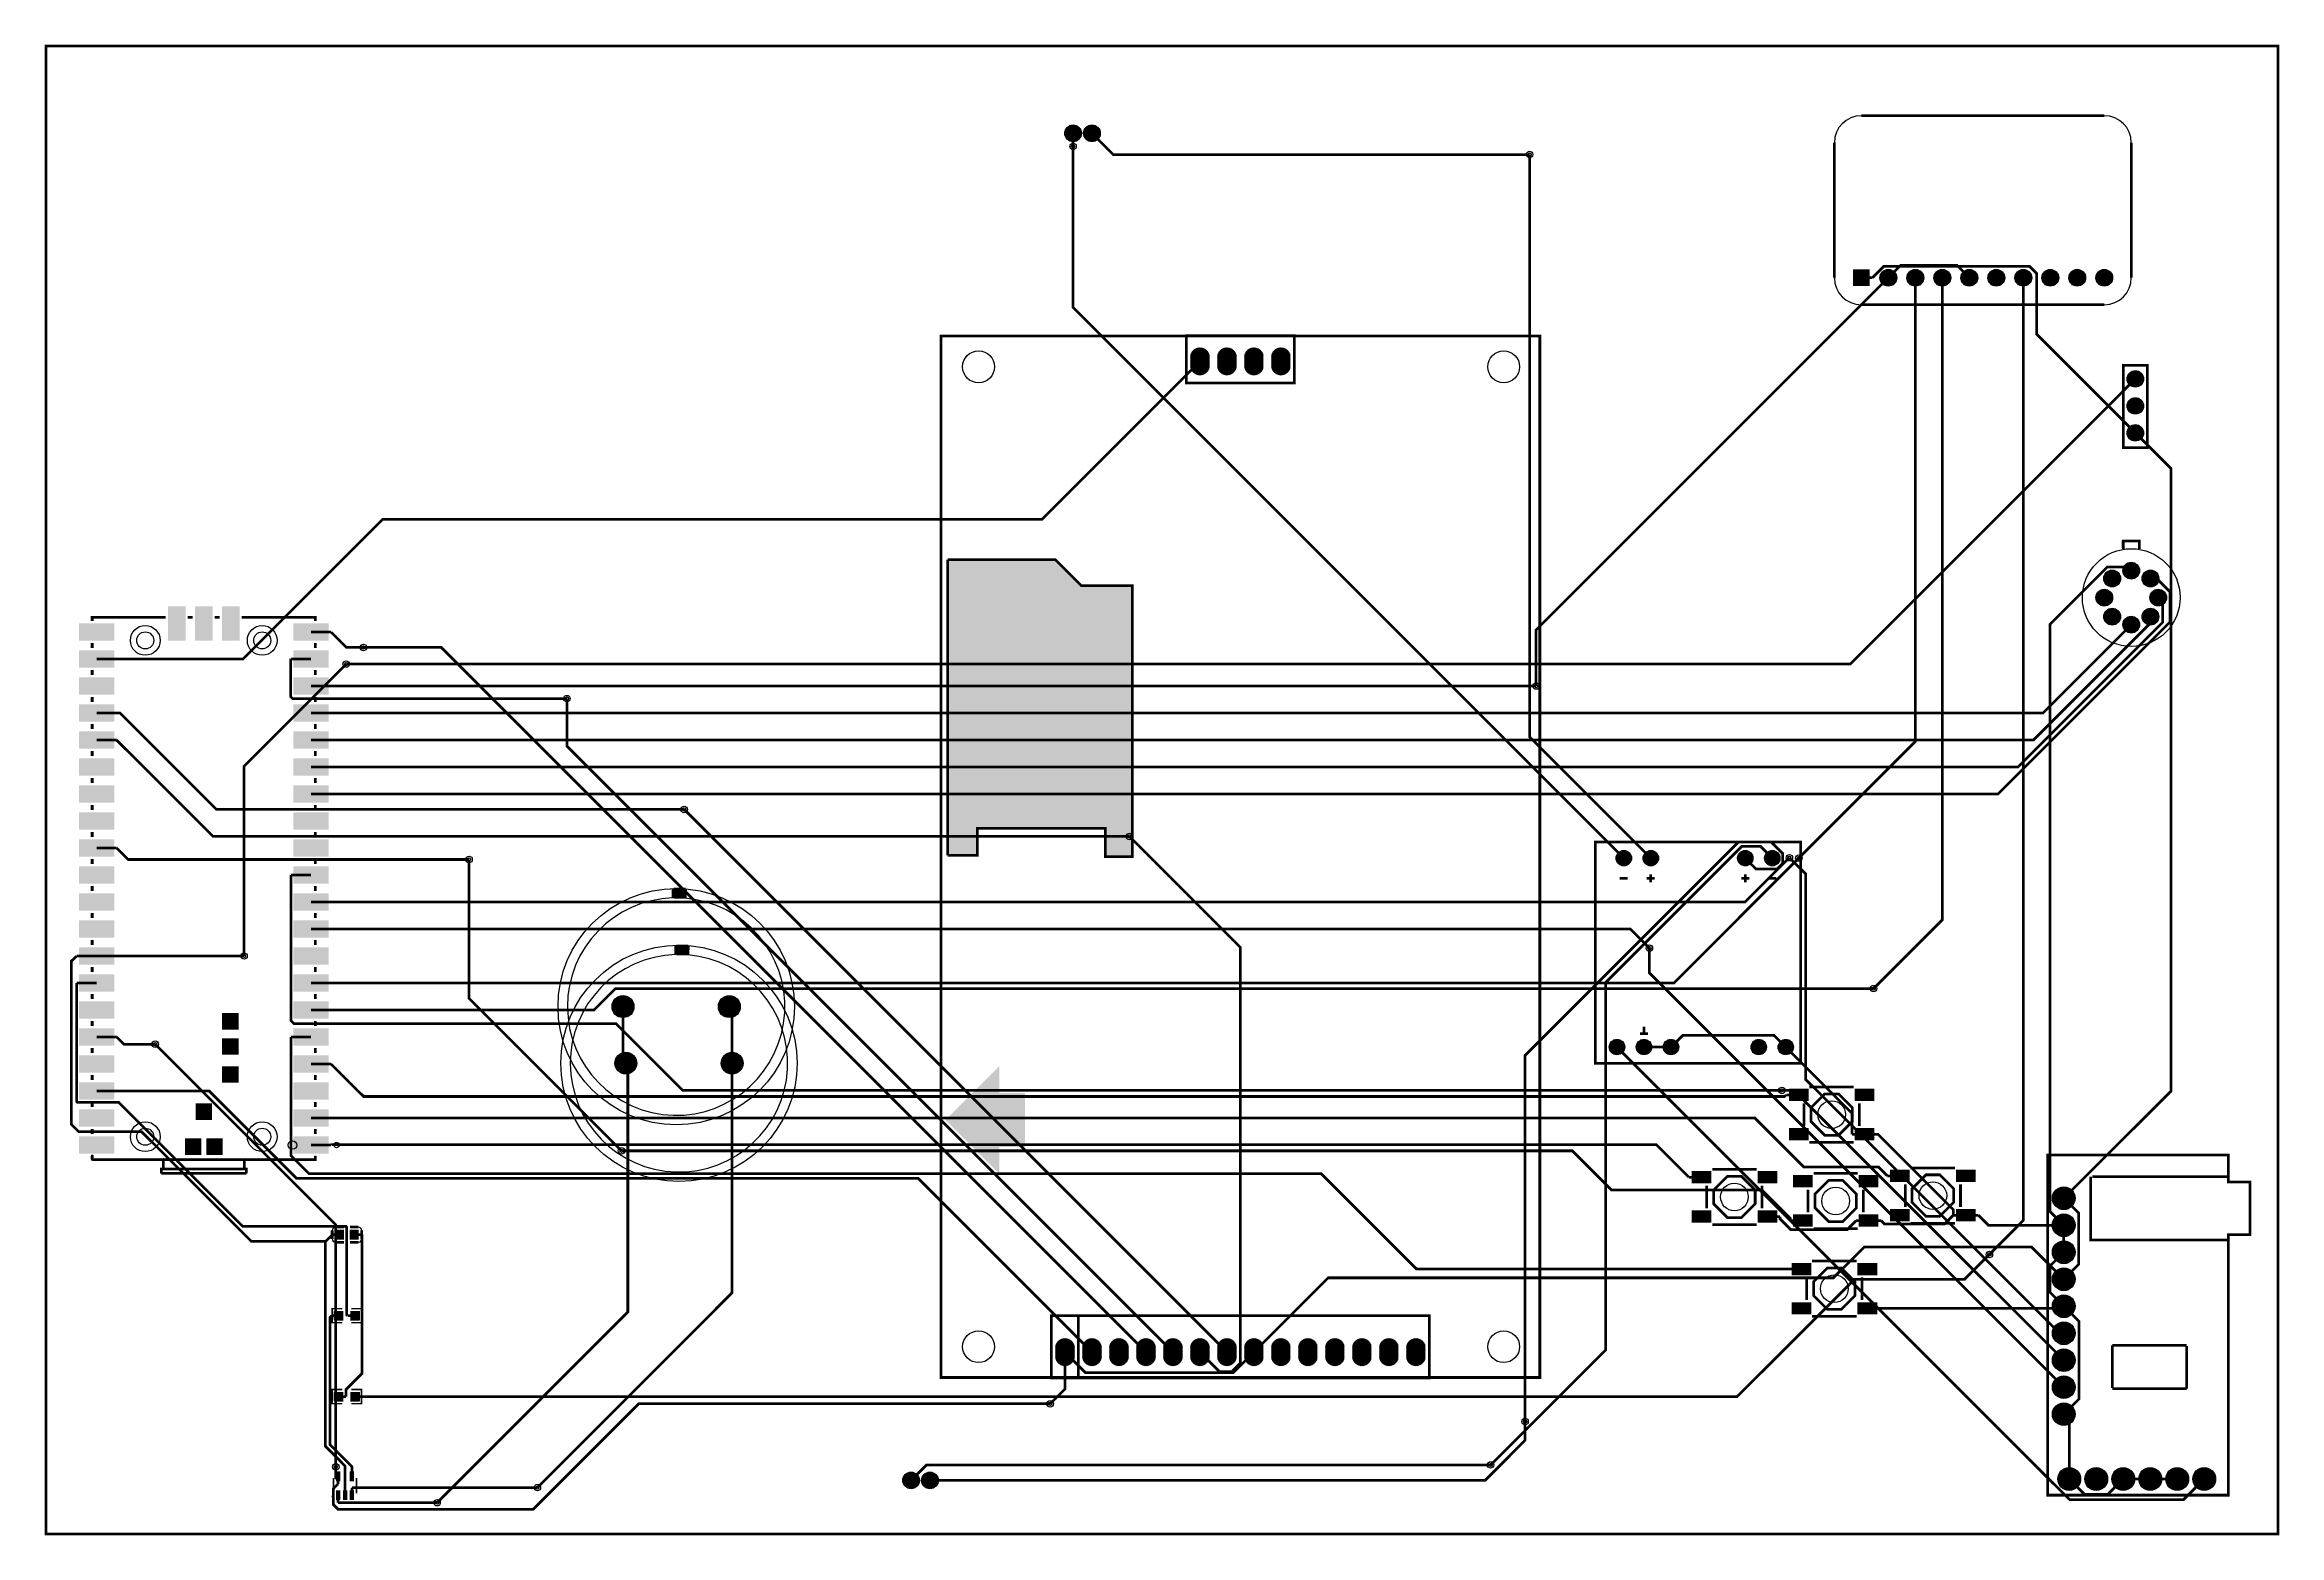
# Model space of a CAD drawing. Header units: millimetres. Extents: x 7 to 217, y -42 to 98.
import ezdxf

# ---------------------------------------------------------------- set-up
doc = ezdxf.new("R2010")
doc.units = ezdxf.units.MM
for name, color, linetype, true_color in [('BoardOutLine', 7, 'Continuous', 0xff00ff), ('BottomLayer', 7, 'Continuous', 0x0000ff), ('BottomSolderMaskLayer', 7, 'Continuous', 0xaa00ff), ('Document', 7, 'Continuous', 0xffffff), ('Hole', 7, 'Continuous', 0x222222), ('Multi-Layer', 7, 'Continuous', 0xc0c0c0), ('TopLayer', 7, 'Continuous', 0xff0000), ('TopPasteMaskLayer', 7, 'Continuous', 0x808080), ('TopSilkLayer', 7, 'Continuous', 0xffcc00), ('TopSolderMaskLayer', 7, 'Continuous', 0x800080)]:
    doc.layers.add(name, color=color, linetype=linetype, true_color=true_color)

msp = doc.modelspace()

# ---------------------------------------------------------------- hatches: boundary and pattern name
at = {"layer": 'BottomSolderMaskLayer'}
for points in [[(177.01, 75.41), (177.01, 76.99), (178.59, 76.99), (178.59, 75.41)], [(179.55, 76.2, 1), (181.13, 76.2, 1)], [(182.09, 76.2, 1), (183.67, 76.2, 1)], [(184.63, 76.2, 1), (186.21, 76.2, 1)], [(187.17, 76.2, 1), (188.75, 76.2, 1)], [(189.71, 76.2, 1), (191.29, 76.2, 1)], [(192.25, 76.2, 1), (193.83, 76.2, 1)], [(194.79, 76.2, 1), (196.37, 76.2, 1)], [(197.33, 76.2, 1), (198.91, 76.2, 1)], [(199.87, 76.2, 1), (201.45, 76.2, 1)], [(116.5, 67.71, -0.785398), (114.64, 67.71), (114.64, 68.94, -0.785398), (116.5, 68.94)], [(119.04, 67.71, -0.785398), (117.18, 67.71), (117.18, 68.94, -0.785398), (119.04, 68.94)], [(121.58, 67.71, -0.785398), (119.72, 67.71), (119.72, 68.94, -0.785398), (121.58, 68.94)], [(124.12, 67.71, -0.785398), (122.26, 67.71), (122.26, 68.94, -0.785398), (124.12, 68.94)], [(202.81, 66.68, 1), (204.36, 66.68, 1)], [(202.81, 64.14, 1), (204.36, 64.14, 1)], [(202.81, 61.6, 1), (204.36, 61.6, 1)], [(200.62, 47.9, 1), (202.19, 47.9, 1)], [(202.41, 48.64, 1), (203.99, 48.64, 1)], [(204.21, 47.9, 1), (205.78, 47.9, 1)], [(199.87, 46.1, 1), (201.45, 46.1, 1)], [(204.95, 46.1, 1), (206.53, 46.1, 1)], [(200.62, 44.31, 1), (202.19, 44.31, 1)], [(202.41, 43.56, 1), (203.99, 43.56, 1)], [(204.21, 44.31, 1), (205.78, 44.31, 1)], [(154.72, 21.59, 1), (156.17, 21.59, 1)], [(157.26, 21.59, 1), (158.71, 21.59, 1)], [(166.15, 21.59, 1), (167.6, 21.59, 1)], [(168.69, 21.59, 1), (170.14, 21.59, 1)], [(60.27, 7.62, 1), (62.32, 7.62, 1)], [(70.27, 7.62, 1), (72.32, 7.62, 1)], [(154.09, 3.81, 1), (155.54, 3.81, 1)], [(156.63, 3.81, 1), (158.08, 3.81, 1)], [(159.17, 3.81, 1), (160.62, 3.81, 1)], [(167.42, 3.81, 1), (168.87, 3.81, 1)], [(169.96, 3.81, 1), (171.41, 3.81, 1)], [(60.52, 2.29, 1), (62.57, 2.29, 1)], [(70.52, 2.29, 1), (72.57, 2.29, 1)], [(195.78, -10.41, 1), (197.92, -10.41, 1)], [(195.78, -12.95, 1), (197.92, -12.95, 1)], [(195.78, -15.49, 1), (197.92, -15.49, 1)], [(195.78, -18.03, 1), (197.92, -18.03, 1)], [(195.78, -20.57, 1), (197.92, -20.57, 1)], [(195.78, -23.11, 1), (197.92, -23.11, 1)], [(103.8, -25.51, -0.785398), (101.94, -25.51), (101.94, -24.28, -0.785398), (103.8, -24.28)], [(106.34, -25.51, -0.785398), (104.48, -25.51), (104.48, -24.28, -0.785398), (106.34, -24.28)], [(108.88, -25.51, -0.785398), (107.02, -25.51), (107.02, -24.28, -0.785398), (108.88, -24.28)], [(111.42, -25.51, -0.785398), (109.56, -25.51), (109.56, -24.28, -0.785398), (111.42, -24.28)], [(113.96, -25.51, -0.785398), (112.1, -25.51), (112.1, -24.28, -0.785398), (113.96, -24.28)], [(116.5, -25.51, -0.785398), (114.64, -25.51), (114.64, -24.28, -0.785398), (116.5, -24.28)], [(119.04, -25.51, -0.785398), (117.18, -25.51), (117.18, -24.28, -0.785398), (119.04, -24.28)], [(121.58, -25.51, -0.785398), (119.72, -25.51), (119.72, -24.28, -0.785398), (121.58, -24.28)], [(124.12, -25.51, -0.785398), (122.26, -25.51), (122.26, -24.28, -0.785398), (124.12, -24.28)], [(126.66, -25.51, -0.785398), (124.8, -25.51), (124.8, -24.28, -0.785398), (126.66, -24.28)], [(129.2, -25.51, -0.785398), (127.34, -25.51), (127.34, -24.28, -0.785398), (129.2, -24.28)], [(131.74, -25.51, -0.785398), (129.88, -25.51), (129.88, -24.28, -0.785398), (131.74, -24.28)], [(134.28, -25.51, -0.785398), (132.42, -25.51), (132.42, -24.28, -0.785398), (134.28, -24.28)], [(136.82, -25.51, -0.785398), (134.96, -25.51), (134.96, -24.28, -0.785398), (136.82, -24.28)], [(195.78, -25.65, 1), (197.92, -25.65, 1)], [(195.78, -28.19, 1), (197.92, -28.19, 1)], [(195.78, -30.73, 1), (197.92, -30.73, 1)], [(196.29, -36.83, 1), (198.43, -36.83, 1)], [(198.83, -36.83, 1), (200.97, -36.83, 1)], [(201.37, -36.83, 1), (203.51, -36.83, 1)], [(203.91, -36.83, 1), (206.05, -36.83, 1)], [(206.45, -36.83, 1), (208.59, -36.83, 1)], [(208.99, -36.83, 1), (211.13, -36.83, 1)]]:
    msp.add_hatch(color=256, dxfattribs=at).paths.add_polyline_path(points)
at = {"layer": 'Document'}
for points in [[(202.31, 50.8), (202.31, 51.44), (202.31, 51.45), (202.32, 51.47), (202.32, 51.48), (202.33, 51.5), (202.34, 51.51), (202.35, 51.52), (202.36, 51.54), (202.37, 51.55), (202.39, 51.55), (202.41, 51.56), (202.42, 51.56), (202.44, 51.56), (203.96, 51.56), (203.98, 51.56), (204, 51.56), (204.01, 51.55), (204.03, 51.55), (204.04, 51.54), (204.05, 51.52), (204.06, 51.51), (204.07, 51.5), (204.08, 51.48), (204.09, 51.47), (204.09, 51.45), (204.09, 51.44), (204.09, 50.8), (204.09, 50.78), (204.09, 50.77), (204.08, 50.75), (204.07, 50.74), (204.06, 50.72), (204.05, 50.71), (204.04, 50.7), (204.03, 50.69), (204.01, 50.68), (204, 50.68), (203.98, 50.67), (203.96, 50.67), (203.95, 50.67), (203.93, 50.68), (203.91, 50.68), (203.9, 50.69), (203.89, 50.7), (203.87, 50.71), (203.86, 50.72), (203.85, 50.74), (203.85, 50.75), (203.84, 50.77), (203.84, 50.78), (203.84, 50.8), (203.84, 51.31), (202.57, 51.31), (202.57, 50.8), (202.56, 50.78), (202.56, 50.77), (202.56, 50.75), (202.55, 50.74), (202.54, 50.72), (202.53, 50.71), (202.52, 50.7), (202.5, 50.69), (202.49, 50.68), (202.47, 50.68), (202.45, 50.67), (202.44, 50.67), (202.42, 50.67), (202.41, 50.68), (202.39, 50.68), (202.37, 50.69), (202.36, 50.7), (202.35, 50.71), (202.34, 50.72), (202.33, 50.74), (202.32, 50.75), (202.32, 50.77), (202.31, 50.78), (202.31, 50.8)], [(66.04, 18.8), (67.18, 18.8), (67.18, 17.78), (66.04, 17.78)], [(66.29, 13.46), (67.44, 13.46), (67.44, 12.45), (66.29, 12.45)], [(11.47, -6.43), (11.47, -6.77), (11.47, -6.78), (11.47, -6.8), (11.46, -6.81), (11.45, -6.83), (11.44, -6.84), (11.43, -6.85), (11.42, -6.87), (11.41, -6.88), (11.39, -6.88), (11.38, -6.89), (11.36, -6.89), (11.34, -6.89), (11.33, -6.89), (11.31, -6.89), (11.3, -6.88), (11.28, -6.88), (11.27, -6.87), (11.25, -6.85), (11.24, -6.84), (11.23, -6.83), (11.23, -6.81), (11.22, -6.8), (11.22, -6.78), (11.22, -6.77), (11.22, -6.43), (11.22, -6.41), (11.22, -6.39), (11.23, -6.38), (11.23, -6.36), (11.24, -6.35), (11.25, -6.34), (11.27, -6.33), (11.28, -6.32), (11.3, -6.31), (11.31, -6.3), (11.33, -6.3), (11.34, -6.3), (11.36, -6.3), (11.38, -6.3), (11.39, -6.31), (11.41, -6.32), (11.42, -6.33), (11.43, -6.34), (11.44, -6.35), (11.45, -6.36), (11.46, -6.38), (11.47, -6.39), (11.47, -6.41), (11.47, -6.43)], [(11.34, -6.64), (32.22, -6.64), (32.22, -6.43), (32.22, -6.41), (32.22, -6.39), (32.23, -6.38), (32.23, -6.36), (32.24, -6.35), (32.25, -6.34), (32.27, -6.33), (32.28, -6.32), (32.3, -6.31), (32.31, -6.3), (32.33, -6.3), (32.34, -6.3), (32.36, -6.3), (32.38, -6.3), (32.39, -6.31), (32.41, -6.32), (32.42, -6.33), (32.43, -6.34), (32.45, -6.35), (32.45, -6.36), (32.46, -6.38), (32.47, -6.39), (32.47, -6.41), (32.47, -6.43), (32.47, -6.76), (32.47, -6.78), (32.47, -6.8), (32.46, -6.81), (32.45, -6.83), (32.45, -6.84), (32.43, -6.85), (32.42, -6.87), (32.41, -6.87), (32.39, -6.88), (32.38, -6.89), (32.36, -6.89), (32.34, -6.89), (11.34, -6.89), (11.33, -6.89), (11.31, -6.89), (11.3, -6.88), (11.28, -6.87), (11.27, -6.87), (11.25, -6.85), (11.24, -6.84), (11.23, -6.83), (11.23, -6.81), (11.22, -6.8), (11.22, -6.78), (11.22, -6.76), (11.22, -6.75), (11.22, -6.73), (11.23, -6.72), (11.23, -6.7), (11.24, -6.69), (11.25, -6.68), (11.27, -6.66), (11.28, -6.65), (11.3, -6.65), (11.31, -6.64), (11.33, -6.64), (11.34, -6.64)], [(17.72, -8.07), (17.72, -7.67), (17.72, -7.65), (17.72, -7.63), (17.73, -7.62), (17.73, -7.6), (17.74, -7.59), (17.75, -7.58), (17.77, -7.56), (17.78, -7.56), (17.8, -7.55), (17.81, -7.54), (17.83, -7.54), (17.84, -7.54), (25.84, -7.54), (25.86, -7.54), (25.88, -7.54), (25.89, -7.55), (25.91, -7.56), (25.92, -7.56), (25.93, -7.58), (25.94, -7.59), (25.95, -7.6), (25.96, -7.62), (25.97, -7.63), (25.97, -7.65), (25.97, -7.67), (25.97, -8.07), (25.97, -8.08), (25.97, -8.1), (25.96, -8.11), (25.95, -8.13), (25.94, -8.14), (25.93, -8.15), (25.92, -8.17), (25.91, -8.18), (25.89, -8.18), (25.88, -8.19), (25.86, -8.19), (25.84, -8.19), (25.83, -8.19), (25.81, -8.19), (25.8, -8.18), (25.78, -8.18), (25.77, -8.17), (25.75, -8.15), (25.74, -8.14), (25.73, -8.13), (25.73, -8.11), (25.72, -8.1), (25.72, -8.08), (25.72, -8.07), (25.72, -7.79), (17.97, -7.79), (17.97, -8.07), (17.97, -8.08), (17.97, -8.1), (17.96, -8.11), (17.95, -8.13), (17.94, -8.14), (17.93, -8.15), (17.92, -8.17), (17.91, -8.18), (17.89, -8.18), (17.88, -8.19), (17.86, -8.19), (17.84, -8.19), (17.83, -8.19), (17.81, -8.19), (17.8, -8.18), (17.78, -8.18), (17.77, -8.17), (17.75, -8.15), (17.74, -8.14), (17.73, -8.13), (17.73, -8.11), (17.72, -8.1), (17.72, -8.08), (17.72, -8.07)], [(17.84, -7.94), (25.84, -7.94), (25.86, -7.94), (25.88, -7.94), (25.89, -7.95), (25.91, -7.96), (25.92, -7.96), (25.93, -7.98), (25.94, -7.99), (25.95, -8), (25.96, -8.02), (25.97, -8.03), (25.97, -8.05), (25.97, -8.07), (25.97, -8.08), (25.97, -8.1), (25.96, -8.11), (25.95, -8.13), (25.94, -8.14), (25.93, -8.15), (25.92, -8.17), (25.91, -8.18), (25.89, -8.18), (25.88, -8.19), (25.86, -8.19), (25.84, -8.19), (17.84, -8.19), (17.83, -8.19), (17.81, -8.19), (17.8, -8.18), (17.78, -8.18), (17.77, -8.17), (17.75, -8.15), (17.74, -8.14), (17.73, -8.13), (17.73, -8.11), (17.72, -8.1), (17.72, -8.08), (17.72, -8.07), (17.72, -8.05), (17.72, -8.03), (17.73, -8.02), (17.73, -8), (17.74, -7.99), (17.75, -7.98), (17.77, -7.96), (17.78, -7.96), (17.8, -7.95), (17.81, -7.94), (17.83, -7.94), (17.84, -7.94)], [(17.91, -7.67), (17.91, -6.77), (17.92, -6.75), (17.92, -6.73), (17.92, -6.72), (17.93, -6.7), (17.94, -6.69), (17.95, -6.68), (17.96, -6.66), (17.98, -6.66), (17.99, -6.65), (18.01, -6.64), (18.02, -6.64), (18.04, -6.64), (18.06, -6.64), (18.07, -6.64), (18.09, -6.65), (18.1, -6.66), (18.12, -6.66), (18.13, -6.68), (18.14, -6.69), (18.15, -6.7), (18.16, -6.72), (18.16, -6.73), (18.17, -6.75), (18.17, -6.77), (18.17, -7.67), (18.17, -7.68), (18.16, -7.7), (18.16, -7.71), (18.15, -7.73), (18.14, -7.74), (18.13, -7.75), (18.12, -7.77), (18.1, -7.78), (18.09, -7.78), (18.07, -7.79), (18.06, -7.79), (18.04, -7.79), (18.02, -7.79), (18.01, -7.79), (17.99, -7.78), (17.98, -7.78), (17.96, -7.77), (17.95, -7.75), (17.94, -7.74), (17.93, -7.73), (17.92, -7.71), (17.92, -7.7), (17.92, -7.68), (17.91, -7.67)], [(25.81, -6.77), (25.8, -6.78), (25.8, -6.8), (25.8, -6.81), (25.79, -6.83), (25.78, -6.84), (25.78, -7.67), (25.78, -7.68), (25.78, -7.7), (25.77, -7.71), (25.76, -7.73), (25.75, -7.74), (25.74, -7.75), (25.73, -7.77), (25.72, -7.78), (25.7, -7.78), (25.69, -7.79), (25.67, -7.79), (25.65, -7.79), (25.64, -7.79), (25.62, -7.79), (25.6, -7.78), (25.59, -7.78), (25.58, -7.77), (25.56, -7.75), (25.55, -7.74), (25.54, -7.73), (25.54, -7.71), (25.53, -7.7), (25.53, -7.68), (25.53, -7.67), (25.53, -6.79), (25.53, -6.77), (25.53, -6.76), (25.54, -6.74), (25.54, -6.73), (25.55, -6.71), (25.56, -6.7), (25.59, -6.68), (25.6, -6.66), (25.61, -6.66), (25.63, -6.65), (25.65, -6.64), (25.66, -6.64), (25.68, -6.64), (25.69, -6.64), (25.71, -6.64), (25.73, -6.65), (25.74, -6.66), (25.76, -6.66), (25.77, -6.68), (25.78, -6.69), (25.79, -6.7), (25.8, -6.72), (25.8, -6.73), (25.8, -6.75), (25.81, -6.77)]]:
    msp.add_hatch(color=256, dxfattribs=at).paths.add_polyline_path(points)
at = {"layer": 'Multi-Layer'}
for points in [[(177.04, 75.44), (177.04, 76.96), (178.56, 76.96), (178.56, 75.44)], [(179.58, 76.2, 1), (181.1, 76.2, 1)], [(182.12, 76.2, 1), (183.64, 76.2, 1)], [(184.66, 76.2, 1), (186.18, 76.2, 1)], [(187.2, 76.2, 1), (188.72, 76.2, 1)], [(189.74, 76.2, 1), (191.26, 76.2, 1)], [(192.28, 76.2, 1), (193.8, 76.2, 1)], [(194.82, 76.2, 1), (196.34, 76.2, 1)], [(197.36, 76.2, 1), (198.88, 76.2, 1)], [(199.9, 76.2, 1), (201.42, 76.2, 1)], [(116.47, 67.73, -0.785398), (114.67, 67.73), (114.67, 68.93, -0.785398), (116.47, 68.93)], [(119.01, 67.73, -0.785398), (117.21, 67.73), (117.21, 68.93, -0.785398), (119.01, 68.93)], [(121.55, 67.73, -0.785398), (119.75, 67.73), (119.75, 68.93, -0.785398), (121.55, 68.93)], [(124.09, 67.73, -0.785398), (122.29, 67.73), (122.29, 68.93, -0.785398), (124.09, 68.93)], [(202.83, 66.68, 1), (204.33, 66.68, 1)], [(202.83, 64.14, 1), (204.33, 64.14, 1)], [(202.83, 61.6, 1), (204.33, 61.6, 1)], [(200.64, 47.9, 1), (202.17, 47.9, 1)], [(202.44, 48.64, 1), (203.96, 48.64, 1)], [(204.23, 47.9, 1), (205.76, 47.9, 1)], [(199.9, 46.1, 1), (201.42, 46.1, 1)], [(204.98, 46.1, 1), (206.5, 46.1, 1)], [(200.64, 44.31, 1), (202.17, 44.31, 1)], [(202.44, 43.56, 1), (203.96, 43.56, 1)], [(204.23, 44.31, 1), (205.76, 44.31, 1)], [(154.75, 21.59, 1), (156.15, 21.59, 1)], [(157.29, 21.59, 1), (158.69, 21.59, 1)], [(166.18, 21.59, 1), (167.58, 21.59, 1)], [(168.72, 21.59, 1), (170.12, 21.59, 1)], [(60.29, 7.62, 1), (62.29, 7.62, 1)], [(70.29, 7.62, 1), (72.29, 7.62, 1)], [(154.11, 3.81, 1), (155.51, 3.81, 1)], [(156.65, 3.81, 1), (158.05, 3.81, 1)], [(159.19, 3.81, 1), (160.59, 3.81, 1)], [(167.45, 3.81, 1), (168.85, 3.81, 1)], [(169.99, 3.81, 1), (171.39, 3.81, 1)], [(60.55, 2.29, 1), (62.55, 2.29, 1)], [(70.55, 2.29, 1), (72.55, 2.29, 1)], [(195.83, -10.41, 1), (197.87, -10.41, 1)], [(195.83, -12.95, 1), (197.87, -12.95, 1)], [(195.83, -15.49, 1), (197.87, -15.49, 1)], [(195.83, -18.03, 1), (197.87, -18.03, 1)], [(195.83, -20.57, 1), (197.87, -20.57, 1)], [(195.83, -23.11, 1), (197.87, -23.11, 1)], [(103.77, -25.49, -0.785398), (101.97, -25.49), (101.97, -24.29, -0.785398), (103.77, -24.29)], [(106.31, -25.49, -0.785398), (104.51, -25.49), (104.51, -24.29, -0.785398), (106.31, -24.29)], [(108.85, -25.49, -0.785398), (107.05, -25.49), (107.05, -24.29, -0.785398), (108.85, -24.29)], [(111.39, -25.49, -0.785398), (109.59, -25.49), (109.59, -24.29, -0.785398), (111.39, -24.29)], [(113.93, -25.49, -0.785398), (112.13, -25.49), (112.13, -24.29, -0.785398), (113.93, -24.29)], [(116.47, -25.49, -0.785398), (114.67, -25.49), (114.67, -24.29, -0.785398), (116.47, -24.29)], [(119.01, -25.49, -0.785398), (117.21, -25.49), (117.21, -24.29, -0.785398), (119.01, -24.29)], [(121.55, -25.49, -0.785398), (119.75, -25.49), (119.75, -24.29, -0.785398), (121.55, -24.29)], [(124.09, -25.49, -0.785398), (122.29, -25.49), (122.29, -24.29, -0.785398), (124.09, -24.29)], [(126.63, -25.49, -0.785398), (124.83, -25.49), (124.83, -24.29, -0.785398), (126.63, -24.29)], [(129.17, -25.49, -0.785398), (127.37, -25.49), (127.37, -24.29, -0.785398), (129.17, -24.29)], [(131.71, -25.49, -0.785398), (129.91, -25.49), (129.91, -24.29, -0.785398), (131.71, -24.29)], [(134.25, -25.49, -0.785398), (132.45, -25.49), (132.45, -24.29, -0.785398), (134.25, -24.29)], [(136.79, -25.49, -0.785398), (134.99, -25.49), (134.99, -24.29, -0.785398), (136.79, -24.29)], [(195.83, -25.65, 1), (197.87, -25.65, 1)], [(195.83, -28.19, 1), (197.87, -28.19, 1)], [(195.83, -30.73, 1), (197.87, -30.73, 1)], [(196.34, -36.83, 1), (198.37, -36.83, 1)], [(198.88, -36.83, 1), (200.91, -36.83, 1)], [(201.42, -36.83, 1), (203.45, -36.83, 1)], [(203.96, -36.83, 1), (205.99, -36.83, 1)], [(206.5, -36.83, 1), (208.53, -36.83, 1)], [(209.04, -36.83, 1), (211.07, -36.83, 1)]]:
    msp.add_hatch(color=256, dxfattribs=at).paths.add_polyline_path(points)
at = {"layer": 'TopLayer'}
for points in [[(102.87, 89.79, 1), (104.39, 89.79, 1)], [(104.65, 89.79, 1), (106.17, 89.79, 1)], [(20.1, 42.07), (18.5, 42.07), (18.5, 45.27), (20.1, 45.27)], [(22.64, 42.07), (21.04, 42.07), (21.04, 45.27), (22.64, 45.27)], [(25.18, 42.07), (23.58, 42.07), (23.58, 45.27), (25.18, 45.27)], [(10.16, 42.07), (10.16, 43.67), (13.36, 43.67), (13.36, 42.07)], [(30.33, 42.07), (30.33, 43.67), (33.53, 43.67), (33.53, 42.07)], [(10.16, 39.53), (10.16, 41.13), (13.36, 41.13), (13.36, 39.53)], [(30.33, 39.53), (30.33, 41.13), (33.53, 41.13), (33.53, 39.53)], [(10.16, 36.99), (10.16, 38.59), (13.36, 38.59), (13.36, 36.99)], [(30.33, 36.99), (30.33, 38.59), (33.53, 38.59), (33.53, 36.99)], [(10.16, 34.45), (10.16, 36.05), (13.36, 36.05), (13.36, 34.45)], [(30.33, 34.45), (30.33, 36.05), (33.53, 36.05), (33.53, 34.45)], [(10.16, 31.91), (10.16, 33.51), (13.36, 33.51), (13.36, 31.91)], [(30.33, 31.91), (30.33, 33.51), (33.53, 33.51), (33.53, 31.91)], [(10.16, 29.36), (10.16, 30.96), (13.36, 30.96), (13.36, 29.36)], [(30.33, 29.36), (30.33, 30.96), (33.53, 30.96), (33.53, 29.36)], [(10.16, 26.82), (10.16, 28.42), (13.36, 28.42), (13.36, 26.82)], [(30.33, 26.82), (30.33, 28.42), (33.53, 28.42), (33.53, 26.82)], [(10.16, 24.28), (10.16, 25.88), (13.36, 25.88), (13.36, 24.28)], [(30.33, 24.28), (30.33, 25.88), (33.53, 25.88), (33.53, 24.28)], [(10.16, 21.74), (10.16, 23.34), (13.36, 23.34), (13.36, 21.74)], [(30.33, 21.74), (30.33, 23.34), (33.53, 23.34), (33.53, 21.74)], [(10.16, 19.2), (10.16, 20.8), (13.36, 20.8), (13.36, 19.2)], [(30.33, 19.2), (30.33, 20.8), (33.53, 20.8), (33.53, 19.2)], [(10.16, 16.66), (10.16, 18.26), (13.36, 18.26), (13.36, 16.66)], [(30.33, 16.66), (30.33, 18.26), (33.53, 18.26), (33.53, 16.66)], [(10.16, 14.12), (10.16, 15.72), (13.36, 15.72), (13.36, 14.12)], [(30.33, 14.12), (30.33, 15.72), (33.53, 15.72), (33.53, 14.12)], [(10.16, 11.58), (10.16, 13.18), (13.36, 13.18), (13.36, 11.58)], [(30.33, 11.58), (30.33, 13.18), (33.53, 13.18), (33.53, 11.58)], [(10.16, 9.04), (10.16, 10.64), (13.36, 10.64), (13.36, 9.04)], [(30.33, 9.04), (30.33, 10.64), (33.53, 10.64), (33.53, 9.04)], [(10.16, 6.5), (10.16, 8.1), (13.36, 8.1), (13.36, 6.5)], [(23.59, 5.49), (23.59, 6.99), (25.09, 6.99), (25.09, 5.49)], [(30.33, 6.5), (30.33, 8.1), (33.53, 8.1), (33.53, 6.5)], [(10.16, 3.96), (10.16, 5.56), (13.36, 5.56), (13.36, 3.96)], [(23.59, 3.11), (23.59, 4.61), (25.09, 4.61), (25.09, 3.11)], [(30.33, 3.96), (30.33, 5.56), (33.53, 5.56), (33.53, 3.96)], [(10.16, 1.42), (10.16, 3.02), (13.36, 3.02), (13.36, 1.42)], [(30.33, 1.42), (30.33, 3.02), (33.53, 3.02), (33.53, 1.42)], [(10.16, -1.12), (10.16, 0.48), (13.36, 0.48), (13.36, -1.12)], [(23.59, 0.48), (23.59, 1.99), (25.09, 1.99), (25.09, 0.48)], [(30.33, -1.12), (30.33, 0.48), (33.53, 0.48), (33.53, -1.12)], [(10.16, -3.66), (10.16, -2.06), (13.36, -2.06), (13.36, -3.66)], [(21.09, -3.01), (21.09, -1.51), (22.59, -1.51), (22.59, -3.01)], [(30.33, -3.66), (30.33, -2.06), (33.53, -2.06), (33.53, -3.66)], [(171.01, -0.14), (172.81, -0.14), (172.81, -1.24), (171.01, -1.24)], [(177.21, -0.14), (179.01, -0.14), (179.01, -1.24), (177.21, -1.24)], [(171.01, -3.84), (172.81, -3.84), (172.81, -4.94), (171.01, -4.94)], [(177.21, -3.84), (179.01, -3.84), (179.01, -4.94), (177.21, -4.94)], [(10.16, -6.2), (10.16, -4.6), (13.36, -4.6), (13.36, -6.2)], [(20.09, -6.31), (20.09, -4.81), (21.59, -4.81), (21.59, -6.31)], [(22.09, -6.31), (22.09, -4.81), (23.59, -4.81), (23.59, -6.31)], [(30.33, -6.2), (30.33, -4.6), (33.53, -4.6), (33.53, -6.2)], [(161.86, -7.89), (163.66, -7.89), (163.66, -8.99), (161.86, -8.99)], [(168.06, -7.89), (169.86, -7.89), (169.86, -8.99), (168.06, -8.99)], [(171.39, -8.27), (173.19, -8.27), (173.19, -9.37), (171.39, -9.37)], [(177.59, -8.27), (179.39, -8.27), (179.39, -9.37), (177.59, -9.37)], [(180.53, -7.76), (182.33, -7.76), (182.33, -8.86), (180.53, -8.86)], [(186.73, -7.76), (188.53, -7.76), (188.53, -8.86), (186.73, -8.86)], [(161.86, -11.59), (163.66, -11.59), (163.66, -12.69), (161.86, -12.69)], [(168.06, -11.59), (169.86, -11.59), (169.86, -12.69), (168.06, -12.69)], [(171.39, -11.97), (173.19, -11.97), (173.19, -13.07), (171.39, -13.07)], [(177.59, -11.97), (179.39, -11.97), (179.39, -13.07), (177.59, -13.07)], [(180.53, -11.46), (182.33, -11.46), (182.33, -12.56), (180.53, -12.56)], [(186.73, -11.46), (188.53, -11.46), (188.53, -12.56), (186.73, -12.56)], [(34.21, -13.39), (35.01, -13.39), (35.01, -14.29), (34.21, -14.29)], [(35.61, -13.39), (36.41, -13.39), (36.41, -14.29), (35.61, -14.29)], [(171.26, -16.52), (173.06, -16.52), (173.06, -17.62), (171.26, -17.62)], [(177.46, -16.52), (179.26, -16.52), (179.26, -17.62), (177.46, -17.62)], [(171.26, -20.22), (173.06, -20.22), (173.06, -21.32), (171.26, -21.32)], [(177.46, -20.22), (179.26, -20.22), (179.26, -21.32), (177.46, -21.32)], [(34.95, -21.9), (34.95, -21.03), (34.14, -21.03), (34.14, -21.9)], [(35.65, -21.9), (35.65, -21.03), (36.46, -21.03), (36.46, -21.9)], [(34.95, -29.52), (34.95, -28.65), (34.14, -28.65), (34.14, -29.52)], [(35.65, -29.52), (35.65, -28.65), (36.46, -28.65), (36.46, -29.52)], [(34.3, -36.15), (34.67, -36.15), (34.67, -37.02), (34.3, -37.02)], [(35.6, -36.15), (35.97, -36.15), (35.97, -37.02), (35.6, -37.02)], [(87.63, -36.96, 1), (89.15, -36.96, 1)], [(89.41, -36.96, 1), (90.93, -36.96, 1)], [(34.3, -37.91), (34.67, -37.91), (34.67, -38.78), (34.3, -38.78)], [(34.95, -37.91), (35.32, -37.91), (35.32, -38.78), (34.95, -38.78)], [(35.6, -37.91), (35.97, -37.91), (35.97, -38.78), (35.6, -38.78)]]:
    msp.add_hatch(color=256, dxfattribs=at).paths.add_polyline_path(points)
at = {"layer": 'TopPasteMaskLayer'}
for points in [[(102.87, 89.79, 1), (104.39, 89.79, 1)], [(104.65, 89.79, 1), (106.17, 89.79, 1)], [(20.1, 42.07), (18.5, 42.07), (18.5, 45.27), (20.1, 45.27)], [(22.64, 42.07), (21.04, 42.07), (21.04, 45.27), (22.64, 45.27)], [(25.18, 42.07), (23.58, 42.07), (23.58, 45.27), (25.18, 45.27)], [(10.16, 42.07), (10.16, 43.67), (13.36, 43.67), (13.36, 42.07)], [(30.33, 42.07), (30.33, 43.67), (33.53, 43.67), (33.53, 42.07)], [(10.16, 39.53), (10.16, 41.13), (13.36, 41.13), (13.36, 39.53)], [(30.33, 39.53), (30.33, 41.13), (33.53, 41.13), (33.53, 39.53)], [(10.16, 36.99), (10.16, 38.59), (13.36, 38.59), (13.36, 36.99)], [(30.33, 36.99), (30.33, 38.59), (33.53, 38.59), (33.53, 36.99)], [(10.16, 34.45), (10.16, 36.05), (13.36, 36.05), (13.36, 34.45)], [(30.33, 34.45), (30.33, 36.05), (33.53, 36.05), (33.53, 34.45)], [(10.16, 31.91), (10.16, 33.51), (13.36, 33.51), (13.36, 31.91)], [(30.33, 31.91), (30.33, 33.51), (33.53, 33.51), (33.53, 31.91)], [(10.16, 29.36), (10.16, 30.96), (13.36, 30.96), (13.36, 29.36)], [(30.33, 29.36), (30.33, 30.96), (33.53, 30.96), (33.53, 29.36)], [(10.16, 26.82), (10.16, 28.42), (13.36, 28.42), (13.36, 26.82)], [(30.33, 26.82), (30.33, 28.42), (33.53, 28.42), (33.53, 26.82)], [(10.16, 24.28), (10.16, 25.88), (13.36, 25.88), (13.36, 24.28)], [(30.33, 24.28), (30.33, 25.88), (33.53, 25.88), (33.53, 24.28)], [(10.16, 21.74), (10.16, 23.34), (13.36, 23.34), (13.36, 21.74)], [(30.33, 21.74), (30.33, 23.34), (33.53, 23.34), (33.53, 21.74)], [(10.16, 19.2), (10.16, 20.8), (13.36, 20.8), (13.36, 19.2)], [(30.33, 19.2), (30.33, 20.8), (33.53, 20.8), (33.53, 19.2)], [(10.16, 16.66), (10.16, 18.26), (13.36, 18.26), (13.36, 16.66)], [(30.33, 16.66), (30.33, 18.26), (33.53, 18.26), (33.53, 16.66)], [(10.16, 14.12), (10.16, 15.72), (13.36, 15.72), (13.36, 14.12)], [(30.33, 14.12), (30.33, 15.72), (33.53, 15.72), (33.53, 14.12)], [(10.16, 11.58), (10.16, 13.18), (13.36, 13.18), (13.36, 11.58)], [(30.33, 11.58), (30.33, 13.18), (33.53, 13.18), (33.53, 11.58)], [(10.16, 9.04), (10.16, 10.64), (13.36, 10.64), (13.36, 9.04)], [(30.33, 9.04), (30.33, 10.64), (33.53, 10.64), (33.53, 9.04)], [(10.16, 6.5), (10.16, 8.1), (13.36, 8.1), (13.36, 6.5)], [(23.59, 5.49), (23.59, 6.99), (25.09, 6.99), (25.09, 5.49)], [(30.33, 6.5), (30.33, 8.1), (33.53, 8.1), (33.53, 6.5)], [(10.16, 3.96), (10.16, 5.56), (13.36, 5.56), (13.36, 3.96)], [(23.59, 3.11), (23.59, 4.61), (25.09, 4.61), (25.09, 3.11)], [(30.33, 3.96), (30.33, 5.56), (33.53, 5.56), (33.53, 3.96)], [(10.16, 1.42), (10.16, 3.02), (13.36, 3.02), (13.36, 1.42)], [(30.33, 1.42), (30.33, 3.02), (33.53, 3.02), (33.53, 1.42)], [(10.16, -1.12), (10.16, 0.48), (13.36, 0.48), (13.36, -1.12)], [(23.59, 0.48), (23.59, 1.99), (25.09, 1.99), (25.09, 0.48)], [(30.33, -1.12), (30.33, 0.48), (33.53, 0.48), (33.53, -1.12)], [(10.16, -3.66), (10.16, -2.06), (13.36, -2.06), (13.36, -3.66)], [(21.09, -3.01), (21.09, -1.51), (22.59, -1.51), (22.59, -3.01)], [(30.33, -3.66), (30.33, -2.06), (33.53, -2.06), (33.53, -3.66)], [(171.01, -0.14), (172.81, -0.14), (172.81, -1.24), (171.01, -1.24)], [(177.21, -0.14), (179.01, -0.14), (179.01, -1.24), (177.21, -1.24)], [(171.01, -3.84), (172.81, -3.84), (172.81, -4.94), (171.01, -4.94)], [(177.21, -3.84), (179.01, -3.84), (179.01, -4.94), (177.21, -4.94)], [(10.16, -6.2), (10.16, -4.6), (13.36, -4.6), (13.36, -6.2)], [(20.09, -6.31), (20.09, -4.81), (21.59, -4.81), (21.59, -6.31)], [(22.09, -6.31), (22.09, -4.81), (23.59, -4.81), (23.59, -6.31)], [(30.33, -6.2), (30.33, -4.6), (33.53, -4.6), (33.53, -6.2)], [(161.86, -7.89), (163.66, -7.89), (163.66, -8.99), (161.86, -8.99)], [(168.06, -7.89), (169.86, -7.89), (169.86, -8.99), (168.06, -8.99)], [(171.39, -8.27), (173.19, -8.27), (173.19, -9.37), (171.39, -9.37)], [(177.59, -8.27), (179.39, -8.27), (179.39, -9.37), (177.59, -9.37)], [(180.53, -7.76), (182.33, -7.76), (182.33, -8.86), (180.53, -8.86)], [(186.73, -7.76), (188.53, -7.76), (188.53, -8.86), (186.73, -8.86)], [(161.86, -11.59), (163.66, -11.59), (163.66, -12.69), (161.86, -12.69)], [(168.06, -11.59), (169.86, -11.59), (169.86, -12.69), (168.06, -12.69)], [(171.39, -11.97), (173.19, -11.97), (173.19, -13.07), (171.39, -13.07)], [(177.59, -11.97), (179.39, -11.97), (179.39, -13.07), (177.59, -13.07)], [(180.53, -11.46), (182.33, -11.46), (182.33, -12.56), (180.53, -12.56)], [(186.73, -11.46), (188.53, -11.46), (188.53, -12.56), (186.73, -12.56)], [(34.21, -13.39), (35.01, -13.39), (35.01, -14.29), (34.21, -14.29)], [(35.61, -13.39), (36.41, -13.39), (36.41, -14.29), (35.61, -14.29)], [(171.26, -16.52), (173.06, -16.52), (173.06, -17.62), (171.26, -17.62)], [(177.46, -16.52), (179.26, -16.52), (179.26, -17.62), (177.46, -17.62)], [(34.11, -21.91), (34.91, -21.91), (34.96, -21.86), (34.96, -21.64), (34.59, -21.64), (34.59, -21.31), (34.96, -21.31), (34.96, -21.06), (34.91, -21.01), (34.11, -21.01), (34.06, -21.06), (34.06, -21.86)], [(36.5, -21.01), (35.7, -21.01), (35.65, -21.06), (35.65, -21.29), (36.02, -21.29), (36.02, -21.62), (35.65, -21.62), (35.65, -21.86), (35.7, -21.91), (36.5, -21.91), (36.55, -21.86), (36.55, -21.06)], [(171.26, -20.22), (173.06, -20.22), (173.06, -21.32), (171.26, -21.32)], [(177.46, -20.22), (179.26, -20.22), (179.26, -21.32), (177.46, -21.32)], [(34.11, -29.53), (34.91, -29.53), (34.96, -29.48), (34.96, -29.26), (34.59, -29.26), (34.59, -28.93), (34.96, -28.93), (34.96, -28.68), (34.91, -28.63), (34.11, -28.63), (34.06, -28.68), (34.06, -29.48)], [(36.5, -28.63), (35.7, -28.63), (35.65, -28.68), (35.65, -28.91), (36.02, -28.91), (36.02, -29.24), (35.65, -29.24), (35.65, -29.48), (35.7, -29.53), (36.5, -29.53), (36.55, -29.48), (36.55, -28.68)], [(34.3, -36.15), (34.67, -36.15), (34.67, -37.02), (34.3, -37.02)], [(35.6, -36.15), (35.97, -36.15), (35.97, -37.02), (35.6, -37.02)], [(87.63, -36.96, 1), (89.15, -36.96, 1)], [(89.41, -36.96, 1), (90.93, -36.96, 1)], [(34.3, -37.91), (34.67, -37.91), (34.67, -38.78), (34.3, -38.78)], [(34.95, -37.91), (35.32, -37.91), (35.32, -38.78), (34.95, -38.78)], [(35.6, -37.91), (35.97, -37.91), (35.97, -38.78), (35.6, -38.78)]]:
    msp.add_hatch(color=256, dxfattribs=at).paths.add_polyline_path(points)
at = {"layer": 'TopSilkLayer'}
for points in [[(109.22, 21.72), (106.68, 21.72), (106.68, 24.38), (94.62, 24.38), (94.62, 21.97), (94.49, 21.84), (91.82, 21.84), (91.82, 49.66), (101.98, 49.66), (104.39, 47.24), (109.22, 47.24), (109.22, 21.72)], [(91.63, -3.05), (96.71, 2.03), (96.71, -0.51), (99.12, -0.51), (99.12, -5.59), (96.71, -5.59), (96.71, -8.13)]]:
    msp.add_hatch(color=256, dxfattribs=at).paths.add_polyline_path(points)
at = {"layer": 'TopSolderMaskLayer'}
for points in [[(102.84, 89.79, 1), (104.42, 89.79, 1)], [(104.62, 89.79, 1), (106.2, 89.79, 1)], [(177.01, 75.41), (177.01, 76.99), (178.59, 76.99), (178.59, 75.41)], [(179.55, 76.2, 1), (181.13, 76.2, 1)], [(182.09, 76.2, 1), (183.67, 76.2, 1)], [(184.63, 76.2, 1), (186.21, 76.2, 1)], [(187.17, 76.2, 1), (188.75, 76.2, 1)], [(189.71, 76.2, 1), (191.29, 76.2, 1)], [(192.25, 76.2, 1), (193.83, 76.2, 1)], [(194.79, 76.2, 1), (196.37, 76.2, 1)], [(197.33, 76.2, 1), (198.91, 76.2, 1)], [(199.87, 76.2, 1), (201.45, 76.2, 1)], [(116.5, 67.71, -0.785398), (114.64, 67.71), (114.64, 68.94, -0.785398), (116.5, 68.94)], [(119.04, 67.71, -0.785398), (117.18, 67.71), (117.18, 68.94, -0.785398), (119.04, 68.94)], [(121.58, 67.71, -0.785398), (119.72, 67.71), (119.72, 68.94, -0.785398), (121.58, 68.94)], [(124.12, 67.71, -0.785398), (122.26, 67.71), (122.26, 68.94, -0.785398), (124.12, 68.94)], [(202.81, 66.68, 1), (204.36, 66.68, 1)], [(202.81, 64.14, 1), (204.36, 64.14, 1)], [(202.81, 61.6, 1), (204.36, 61.6, 1)], [(200.62, 47.9, 1), (202.19, 47.9, 1)], [(202.41, 48.64, 1), (203.99, 48.64, 1)], [(204.21, 47.9, 1), (205.78, 47.9, 1)], [(199.87, 46.1, 1), (201.45, 46.1, 1)], [(204.95, 46.1, 1), (206.53, 46.1, 1)], [(20.13, 42.04), (18.48, 42.04), (18.48, 45.29), (20.13, 45.29)], [(22.67, 42.04), (21.02, 42.04), (21.02, 45.29), (22.67, 45.29)], [(25.21, 42.04), (23.56, 42.04), (23.56, 45.29), (25.21, 45.29)], [(200.62, 44.31, 1), (202.19, 44.31, 1)], [(202.41, 43.56, 1), (203.99, 43.56, 1)], [(204.21, 44.31, 1), (205.78, 44.31, 1)], [(10.11, 42.05), (10.11, 43.68), (13.41, 43.68), (13.41, 42.05)], [(30.28, 42.05), (30.28, 43.68), (33.58, 43.68), (33.58, 42.05)], [(10.11, 39.51), (10.11, 41.14), (13.41, 41.14), (13.41, 39.51)], [(30.28, 39.51), (30.28, 41.14), (33.58, 41.14), (33.58, 39.51)], [(10.11, 36.97), (10.11, 38.6), (13.41, 38.6), (13.41, 36.97)], [(30.28, 36.97), (30.28, 38.6), (33.58, 38.6), (33.58, 36.97)], [(10.11, 34.43), (10.11, 36.06), (13.41, 36.06), (13.41, 34.43)], [(30.28, 34.43), (30.28, 36.06), (33.58, 36.06), (33.58, 34.43)], [(10.11, 31.89), (10.11, 33.52), (13.41, 33.52), (13.41, 31.89)], [(30.28, 31.89), (30.28, 33.52), (33.58, 33.52), (33.58, 31.89)], [(10.11, 29.35), (10.11, 30.98), (13.41, 30.98), (13.41, 29.35)], [(30.28, 29.35), (30.28, 30.98), (33.58, 30.98), (33.58, 29.35)], [(10.11, 26.81), (10.11, 28.44), (13.41, 28.44), (13.41, 26.81)], [(30.28, 26.81), (30.28, 28.44), (33.58, 28.44), (33.58, 26.81)], [(10.11, 24.27), (10.11, 25.9), (13.41, 25.9), (13.41, 24.27)], [(30.28, 24.27), (30.28, 25.9), (33.58, 25.9), (33.58, 24.27)], [(10.11, 21.73), (10.11, 23.36), (13.41, 23.36), (13.41, 21.73)], [(30.28, 21.73), (30.28, 23.36), (33.58, 23.36), (33.58, 21.73)], [(154.72, 21.59, 1), (156.17, 21.59, 1)], [(157.26, 21.59, 1), (158.71, 21.59, 1)], [(166.15, 21.59, 1), (167.6, 21.59, 1)], [(168.69, 21.59, 1), (170.14, 21.59, 1)], [(10.11, 19.19), (10.11, 20.82), (13.41, 20.82), (13.41, 19.19)], [(30.28, 19.19), (30.28, 20.82), (33.58, 20.82), (33.58, 19.19)], [(10.11, 16.65), (10.11, 18.28), (13.41, 18.28), (13.41, 16.65)], [(30.28, 16.65), (30.28, 18.28), (33.58, 18.28), (33.58, 16.65)], [(10.11, 14.11), (10.11, 15.74), (13.41, 15.74), (13.41, 14.11)], [(30.28, 14.11), (30.28, 15.74), (33.58, 15.74), (33.58, 14.11)], [(10.11, 11.57), (10.11, 13.2), (13.41, 13.2), (13.41, 11.57)], [(30.28, 11.57), (30.28, 13.2), (33.58, 13.2), (33.58, 11.57)], [(10.11, 9.03), (10.11, 10.66), (13.41, 10.66), (13.41, 9.03)], [(30.28, 9.03), (30.28, 10.66), (33.58, 10.66), (33.58, 9.03)], [(60.27, 7.62, 1), (62.32, 7.62, 1)], [(70.27, 7.62, 1), (72.32, 7.62, 1)], [(10.11, 6.49), (10.11, 8.12), (13.41, 8.12), (13.41, 6.49)], [(23.57, 5.46), (23.57, 7.01), (25.12, 7.01), (25.12, 5.46)], [(30.28, 6.49), (30.28, 8.12), (33.58, 8.12), (33.58, 6.49)], [(10.11, 3.95), (10.11, 5.58), (13.41, 5.58), (13.41, 3.95)], [(23.57, 3.09), (23.57, 4.64), (25.12, 4.64), (25.12, 3.09)], [(30.28, 3.95), (30.28, 5.58), (33.58, 5.58), (33.58, 3.95)], [(154.09, 3.81, 1), (155.54, 3.81, 1)], [(156.63, 3.81, 1), (158.08, 3.81, 1)], [(159.17, 3.81, 1), (160.62, 3.81, 1)], [(167.42, 3.81, 1), (168.87, 3.81, 1)], [(169.96, 3.81, 1), (171.41, 3.81, 1)], [(10.11, 1.41), (10.11, 3.04), (13.41, 3.04), (13.41, 1.41)], [(30.28, 1.41), (30.28, 3.04), (33.58, 3.04), (33.58, 1.41)], [(60.52, 2.29, 1), (62.57, 2.29, 1)], [(70.52, 2.29, 1), (72.57, 2.29, 1)], [(10.11, -1.13), (10.11, 0.5), (13.41, 0.5), (13.41, -1.13)], [(23.57, 0.46), (23.57, 2.01), (25.12, 2.01), (25.12, 0.46)], [(30.28, -1.13), (30.28, 0.5), (33.58, 0.5), (33.58, -1.13)], [(10.11, -3.67), (10.11, -2.04), (13.41, -2.04), (13.41, -3.67)], [(21.07, -3.04), (21.07, -1.49), (22.62, -1.49), (22.62, -3.04)], [(30.28, -3.67), (30.28, -2.04), (33.58, -2.04), (33.58, -3.67)], [(170.98, -0.11), (172.83, -0.11), (172.83, -1.27), (170.98, -1.27)], [(177.18, -0.11), (179.03, -0.11), (179.03, -1.27), (177.18, -1.27)], [(170.98, -3.81), (172.83, -3.81), (172.83, -4.97), (170.98, -4.97)], [(177.18, -3.81), (179.03, -3.81), (179.03, -4.97), (177.18, -4.97)], [(10.11, -6.21), (10.11, -4.58), (13.41, -4.58), (13.41, -6.21)], [(20.07, -6.34), (20.07, -4.79), (21.62, -4.79), (21.62, -6.34)], [(22.07, -6.34), (22.07, -4.79), (23.62, -4.79), (23.62, -6.34)], [(30.28, -6.21), (30.28, -4.58), (33.58, -4.58), (33.58, -6.21)], [(161.84, -7.86), (163.69, -7.86), (163.69, -9.01), (161.84, -9.01)], [(168.04, -7.86), (169.89, -7.86), (169.89, -9.01), (168.04, -9.01)], [(171.36, -8.24), (173.21, -8.24), (173.21, -9.39), (171.36, -9.39)], [(177.56, -8.24), (179.41, -8.24), (179.41, -9.39), (177.56, -9.39)], [(180.51, -7.73), (182.36, -7.73), (182.36, -8.89), (180.51, -8.89)], [(186.71, -7.73), (188.56, -7.73), (188.56, -8.89), (186.71, -8.89)], [(195.78, -10.41, 1), (197.92, -10.41, 1)], [(161.84, -11.56), (163.69, -11.56), (163.69, -12.71), (161.84, -12.71)], [(168.04, -11.56), (169.89, -11.56), (169.89, -12.71), (168.04, -12.71)], [(171.36, -11.94), (173.21, -11.94), (173.21, -13.09), (171.36, -13.09)], [(177.56, -11.94), (179.41, -11.94), (179.41, -13.09), (177.56, -13.09)], [(180.51, -11.43), (182.36, -11.43), (182.36, -12.59), (180.51, -12.59)], [(186.71, -11.43), (188.56, -11.43), (188.56, -12.59), (186.71, -12.59)], [(195.78, -12.95, 1), (197.92, -12.95, 1)], [(34.18, -13.37), (35.03, -13.37), (35.03, -14.32), (34.18, -14.32)], [(35.58, -13.37), (36.43, -13.37), (36.43, -14.32), (35.58, -14.32)], [(195.78, -15.49, 1), (197.92, -15.49, 1)], [(171.23, -16.5), (173.09, -16.5), (173.09, -17.65), (171.23, -17.65)], [(177.43, -16.5), (179.29, -16.5), (179.29, -17.65), (177.43, -17.65)], [(195.78, -18.03, 1), (197.92, -18.03, 1)], [(34.98, -21.92), (34.98, -21.01), (34.12, -21.01), (34.12, -21.92)], [(35.63, -21.92), (35.63, -21.01), (36.48, -21.01), (36.48, -21.92)], [(171.23, -20.2), (173.09, -20.2), (173.09, -21.35), (171.23, -21.35)], [(177.43, -20.2), (179.29, -20.2), (179.29, -21.35), (177.43, -21.35)], [(195.78, -20.57, 1), (197.92, -20.57, 1)], [(195.78, -23.11, 1), (197.92, -23.11, 1)], [(103.8, -25.51, -0.785398), (101.94, -25.51), (101.94, -24.28, -0.785398), (103.8, -24.28)], [(106.34, -25.51, -0.785398), (104.48, -25.51), (104.48, -24.28, -0.785398), (106.34, -24.28)], [(108.88, -25.51, -0.785398), (107.02, -25.51), (107.02, -24.28, -0.785398), (108.88, -24.28)], [(111.42, -25.51, -0.785398), (109.56, -25.51), (109.56, -24.28, -0.785398), (111.42, -24.28)], [(113.96, -25.51, -0.785398), (112.1, -25.51), (112.1, -24.28, -0.785398), (113.96, -24.28)], [(116.5, -25.51, -0.785398), (114.64, -25.51), (114.64, -24.28, -0.785398), (116.5, -24.28)], [(119.04, -25.51, -0.785398), (117.18, -25.51), (117.18, -24.28, -0.785398), (119.04, -24.28)], [(121.58, -25.51, -0.785398), (119.72, -25.51), (119.72, -24.28, -0.785398), (121.58, -24.28)], [(124.12, -25.51, -0.785398), (122.26, -25.51), (122.26, -24.28, -0.785398), (124.12, -24.28)], [(126.66, -25.51, -0.785398), (124.8, -25.51), (124.8, -24.28, -0.785398), (126.66, -24.28)], [(129.2, -25.51, -0.785398), (127.34, -25.51), (127.34, -24.28, -0.785398), (129.2, -24.28)], [(131.74, -25.51, -0.785398), (129.88, -25.51), (129.88, -24.28, -0.785398), (131.74, -24.28)], [(134.28, -25.51, -0.785398), (132.42, -25.51), (132.42, -24.28, -0.785398), (134.28, -24.28)], [(136.82, -25.51, -0.785398), (134.96, -25.51), (134.96, -24.28, -0.785398), (136.82, -24.28)], [(195.78, -25.65, 1), (197.92, -25.65, 1)], [(195.78, -28.19, 1), (197.92, -28.19, 1)], [(34.98, -29.54), (34.98, -28.63), (34.12, -28.63), (34.12, -29.54)], [(35.63, -29.54), (35.63, -28.63), (36.48, -28.63), (36.48, -29.54)], [(195.78, -30.73, 1), (197.92, -30.73, 1)], [(34.28, -36.12), (34.69, -36.12), (34.69, -37.04), (34.28, -37.04)], [(35.58, -36.12), (35.99, -36.12), (35.99, -37.04), (35.58, -37.04)], [(87.6, -36.96, 1), (89.18, -36.96, 1)], [(89.38, -36.96, 1), (90.96, -36.96, 1)], [(196.29, -36.83, 1), (198.43, -36.83, 1)], [(198.83, -36.83, 1), (200.97, -36.83, 1)], [(201.37, -36.83, 1), (203.51, -36.83, 1)], [(203.91, -36.83, 1), (206.05, -36.83, 1)], [(206.45, -36.83, 1), (208.59, -36.83, 1)], [(208.99, -36.83, 1), (211.13, -36.83, 1)], [(34.28, -37.89), (34.69, -37.89), (34.69, -38.81), (34.28, -38.81)], [(34.93, -37.89), (35.34, -37.89), (35.34, -38.81), (34.93, -38.81)], [(35.58, -37.89), (35.99, -37.89), (35.99, -38.81), (35.58, -38.81)]]:
    msp.add_hatch(color=256, dxfattribs=at).paths.add_polyline_path(points)

# ---------------------------------------------------------------- linework, layer by layer
at = {"layer": 'BoardOutLine', "const_width": 0.254}
msp.add_lwpolyline([(7, 98), (217, 98), (217, -42), (7, -42), (7, 98)], close=True, dxfattribs=at)
at = {"layer": 'BottomLayer', "const_width": 0.254}
for points in [[(155.45, 21.59), (103.63, 73.41), (103.63, 88.56)], [(146.59, 87.79), (146.59, 32.99), (157.99, 21.59)], [(180.34, 76.2), (147.2, 43.06), (147.2, 37.78)], [(182.88, 76.2), (182.88, 32.56), (171.92, 21.6)], [(177.8, 76.2), (178.84, 76.2)], [(178.84, 76.2), (179.91, 77.27), (193.62, 77.27), (194.31, 76.58), (194.31, 70.87), (203.58, 61.6)], [(185.42, 76.2), (185.42, 15.78), (178.95, 9.31)], [(189.85, -15.7), (193.04, -12.5), (193.04, 76.2)], [(196.85, -10.41), (206.93, -0.34), (206.93, 58.25), (203.58, 61.6)], [(203.2, 48.64), (202.86, 48.98), (200.94, 48.98), (195.55, 43.59), (195.55, -11.66), (196.85, -12.95)], [(35.25, 39.85), (25.63, 30.23), (25.63, 12.38)], [(110.49, -24.89), (44.19, 41.41), (36.86, 41.41), (36.86, 41.41)], [(113.03, -24.89), (56.01, 32.13), (56.01, 36.6)], [(118.11, -24.89), (67.05, 26.17)], [(115.57, -24.89), (117.4, -26.72), (118.56, -26.72), (119.38, -25.9), (119.38, 13.19), (108.94, 23.63)], [(166.88, 21.59), (167.9, 20.56), (169.86, 20.56), (170.41, 21.11), (170.41, 22.02), (169.33, 23.1), (166.24, 23.1), (146.16, 3.02), (146.16, -31.41)], [(61.15, -5.95), (46.8, 8.4), (46.8, 21.46)], [(169.42, 21.59), (168.32, 22.69), (166.55, 22.69), (153.75, 9.89), (153.75, -24.69), (142.92, -35.51)], [(196.85, -23.11), (196.44, -23.11), (172.56, 0.77), (172.56, 20.11), (171.03, 21.63)], [(196.85, -28.19), (157.86, 10.79), (157.86, 13.13)], [(61.29, 7.62), (61.29, 2.54), (61.55, 2.29)], [(71.29, 7.62), (71.55, 7.37), (71.55, 2.29)], [(17.27, 4.08), (34.26, -12.9), (34.26, -35.69)], [(43.79, -39.06), (61.74, -21.12), (61.74, 2.1), (61.55, 2.29)], [(71.55, 2.29), (71.55, -19.31), (53.23, -37.64)], [(210.06, -36.83), (208.13, -38.76), (197.38, -38.76), (154.81, 3.81)], [(170.33, -0.26), (171.45, -0.26), (196.85, -25.65)], [(196.85, -10.41), (198.26, -11.82), (198.26, -16.62), (196.85, -18.03)], [(196.85, -12.95), (196.85, -15.49)], [(196.85, -15.49), (195.55, -16.79), (195.55, -19.27), (196.85, -20.57)], [(196.85, -30.73), (198.27, -29.31), (198.27, -21.99), (196.85, -20.57)], [(102.87, -24.89), (102.87, -28.36), (101.48, -29.75)], [(197.36, -36.83), (197.36, -31.24), (196.85, -30.73)], [(202.44, -36.83), (201, -38.27), (198.8, -38.27), (197.36, -36.83)]]:
    msp.add_lwpolyline(points, dxfattribs=at)
at = {"layer": 'BottomSolderMaskLayer'}
for points in [[(177.33, 76.2), (177.33, 76.2)], [(178.27, 76.2), (178.27, 76.2)], [(179.87, 76.2), (179.87, 76.2)], [(180.81, 76.2), (180.81, 76.2)], [(182.41, 76.2), (182.41, 76.2)], [(183.35, 76.2), (183.35, 76.2)], [(184.95, 76.2), (184.95, 76.2)], [(185.89, 76.2), (185.89, 76.2)], [(187.49, 76.2), (187.49, 76.2)], [(188.43, 76.2), (188.43, 76.2)], [(190.03, 76.2), (190.03, 76.2)], [(190.97, 76.2), (190.97, 76.2)], [(192.57, 76.2), (192.57, 76.2)], [(193.51, 76.2), (193.51, 76.2)], [(195.11, 76.2), (195.11, 76.2)], [(196.05, 76.2), (196.05, 76.2)], [(197.65, 76.2), (197.65, 76.2)], [(198.59, 76.2), (198.59, 76.2)], [(200.19, 76.2), (200.19, 76.2)], [(201.13, 76.2), (201.13, 76.2)]]:
    msp.add_lwpolyline(points, close=True, dxfattribs=at)
for centre, radius in [((180.34, 76.2), 0.787), ((182.88, 76.2), 0.787), ((185.42, 76.2), 0.787), ((187.96, 76.2), 0.787), ((190.5, 76.2), 0.787), ((193.04, 76.2), 0.787), ((195.58, 76.2), 0.787), ((198.12, 76.2), 0.787), ((200.66, 76.2), 0.787), ((115.57, 68.33), 0.465), ((118.11, 68.33), 0.465), ((120.65, 68.33), 0.465), ((123.19, 68.33), 0.465), ((203.58, 66.68), 0.775), ((203.58, 66.68), 0.414), ((203.58, 64.14), 0.775), ((203.58, 64.14), 0.414), ((203.58, 61.6), 0.775), ((203.58, 61.6), 0.414), ((201.4, 47.9), 0.787), ((201.4, 47.9), 0.472), ((203.2, 48.64), 0.787), ((203.2, 48.64), 0.472), ((205, 47.9), 0.787), ((205, 47.9), 0.472), ((200.66, 46.1), 0.787), ((200.66, 46.1), 0.472), ((205.74, 46.1), 0.787), ((205.74, 46.1), 0.472), ((201.4, 44.31), 0.787), ((201.4, 44.31), 0.472), ((203.2, 43.56), 0.787), ((205, 44.31), 0.787), ((205, 44.31), 0.472), ((203.2, 43.56), 0.472), ((155.45, 21.59), 0.725), ((155.45, 21.59), 0.519), ((157.99, 21.59), 0.725), ((157.99, 21.59), 0.519), ((166.88, 21.59), 0.725), ((166.88, 21.59), 0.519), ((169.42, 21.59), 0.725), ((169.42, 21.59), 0.519), ((61.29, 7.62), 1.03), ((71.29, 7.62), 1.03), ((61.29, 7.62), 0.667), ((71.29, 7.62), 0.667), ((154.81, 3.81), 0.725), ((154.81, 3.81), 0.519), ((157.35, 3.81), 0.725), ((157.35, 3.81), 0.519), ((159.89, 3.81), 0.725), ((159.89, 3.81), 0.519), ((168.15, 3.81), 0.725), ((168.15, 3.81), 0.519), ((170.69, 3.81), 0.725), ((170.69, 3.81), 0.519), ((61.55, 2.29), 1.03), ((61.55, 2.29), 0.667), ((71.55, 2.29), 1.03), ((71.55, 2.29), 0.667), ((196.85, -10.41), 1.07), ((196.85, -10.41), 0.48), ((196.85, -12.95), 1.07), ((196.85, -12.95), 0.48), ((196.85, -15.49), 1.07), ((196.85, -15.49), 0.48), ((196.85, -18.03), 1.07), ((196.85, -18.03), 0.48), ((196.85, -20.57), 1.07), ((196.85, -20.57), 0.48), ((196.85, -23.11), 1.07), ((196.85, -23.11), 0.48), ((102.87, -24.89), 0.465), ((105.41, -24.89), 0.465), ((107.95, -24.89), 0.465), ((110.49, -24.89), 0.465), ((113.03, -24.89), 0.465), ((115.57, -24.89), 0.465), ((118.11, -24.89), 0.465), ((120.65, -24.89), 0.465), ((123.19, -24.89), 0.465), ((125.73, -24.89), 0.465), ((128.27, -24.89), 0.465), ((130.81, -24.89), 0.465), ((133.35, -24.89), 0.465), ((135.89, -24.89), 0.465), ((196.85, -25.65), 1.07), ((196.85, -25.65), 0.48), ((196.85, -28.19), 1.07), ((196.85, -28.19), 0.48), ((196.85, -30.73), 1.07), ((196.85, -30.73), 0.48), ((197.36, -36.83), 1.07), ((197.36, -36.83), 0.48), ((199.9, -36.83), 1.07), ((199.9, -36.83), 0.48), ((202.44, -36.83), 1.07), ((202.44, -36.83), 0.48), ((204.98, -36.83), 1.07), ((204.98, -36.83), 0.48), ((207.52, -36.83), 1.07), ((207.52, -36.83), 0.48), ((210.06, -36.83), 1.07), ((210.06, -36.83), 0.48)]:
    msp.add_circle(centre, radius, dxfattribs=at)
for centre, start, end in [((177.8, 76.2), 360, 180), ((177.8, 76.2), 180, 360), ((180.34, 76.2), 360, 180), ((180.34, 76.2), 180, 360), ((182.88, 76.2), 360, 180), ((182.88, 76.2), 180, 360), ((185.42, 76.2), 360, 180), ((185.42, 76.2), 180, 360), ((187.96, 76.2), 360, 180), ((187.96, 76.2), 180, 360), ((190.5, 76.2), 360, 180), ((190.5, 76.2), 180, 360), ((193.04, 76.2), 360, 180), ((193.04, 76.2), 180, 360), ((195.58, 76.2), 360, 180), ((195.58, 76.2), 180, 360), ((198.12, 76.2), 360, 180), ((198.12, 76.2), 180, 360), ((200.66, 76.2), 360, 180), ((200.66, 76.2), 180, 360)]:
    msp.add_arc(centre, 0.472, start, end, dxfattribs=at)
at = {"layer": 'Document'}
for centre, radius in [((30.19, -5.41), 0.4), ((34.5, -38.35), 0.0749)]:
    msp.add_circle(centre, radius, dxfattribs=at)
at = {"layer": 'Hole'}
for centre in [(103.63, 88.56), (146.59, 87.79), (35.25, 39.85), (36.86, 41.41), (147.2, 37.78), (56.01, 36.6), (67.05, 26.17), (108.94, 23.63), (46.8, 21.46), (171.03, 21.63), (171.92, 21.6), (157.86, 13.13), (25.63, 12.38), (178.95, 9.31), (17.27, 4.08), (170.33, -0.26), (61.15, -5.95), (189.85, -15.7), (101.48, -29.75), (146.16, -31.41), (34.26, -35.69), (142.92, -35.51), (53.23, -37.64), (43.79, -39.06)]:
    msp.add_circle(centre, 0.152, dxfattribs=at)
at = {"layer": 'Multi-Layer'}
for points in [[(177.34, 76.2), (177.34, 76.2)], [(178.26, 76.2), (178.26, 76.2)], [(179.88, 76.2), (179.88, 76.2)], [(180.8, 76.2), (180.8, 76.2)], [(182.42, 76.2), (182.42, 76.2)], [(183.34, 76.2), (183.34, 76.2)], [(184.96, 76.2), (184.96, 76.2)], [(185.88, 76.2), (185.88, 76.2)], [(187.5, 76.2), (187.5, 76.2)], [(188.42, 76.2), (188.42, 76.2)], [(190.04, 76.2), (190.04, 76.2)], [(190.96, 76.2), (190.96, 76.2)], [(192.58, 76.2), (192.58, 76.2)], [(193.5, 76.2), (193.5, 76.2)], [(195.12, 76.2), (195.12, 76.2)], [(196.04, 76.2), (196.04, 76.2)], [(197.66, 76.2), (197.66, 76.2)], [(198.58, 76.2), (198.58, 76.2)], [(200.2, 76.2), (200.2, 76.2)], [(201.12, 76.2), (201.12, 76.2)]]:
    msp.add_lwpolyline(points, close=True, dxfattribs=at)
for centre, radius in [((103.63, 88.56), 0.305), ((146.59, 87.79), 0.305), ((180.34, 76.2), 0.762), ((182.88, 76.2), 0.762), ((185.42, 76.2), 0.762), ((187.96, 76.2), 0.762), ((190.5, 76.2), 0.762), ((193.04, 76.2), 0.762), ((195.58, 76.2), 0.762), ((198.12, 76.2), 0.762), ((200.66, 76.2), 0.762), ((94.74, 67.82), 1.5), ((115.57, 68.33), 0.457), ((118.11, 68.33), 0.457), ((120.65, 68.33), 0.457), ((123.19, 68.33), 0.457), ((144.15, 67.82), 1.5), ((203.58, 66.68), 0.75), ((203.58, 66.68), 0.4), ((203.58, 64.14), 0.75), ((203.58, 64.14), 0.4), ((203.58, 61.6), 0.75), ((203.58, 61.6), 0.4), ((201.4, 47.9), 0.762), ((203.2, 48.64), 0.762), ((203.2, 48.64), 0.457), ((205, 47.9), 0.762), ((200.66, 46.1), 0.762), ((200.66, 46.1), 0.457), ((201.4, 47.9), 0.457), ((205, 47.9), 0.457), ((205.74, 46.1), 0.762), ((205.74, 46.1), 0.457), ((201.4, 44.31), 0.762), ((201.4, 44.31), 0.457), ((203.2, 43.56), 0.762), ((205, 44.31), 0.762), ((205, 44.31), 0.457), ((203.2, 43.56), 0.457), ((35.25, 39.85), 0.305), ((36.86, 41.41), 0.305), ((147.2, 37.78), 0.305), ((56.01, 36.6), 0.305), ((67.05, 26.17), 0.305), ((108.94, 23.63), 0.305), ((46.8, 21.46), 0.305), ((155.45, 21.59), 0.7), ((155.45, 21.59), 0.5), ((157.99, 21.59), 0.7), ((157.99, 21.59), 0.5), ((166.88, 21.59), 0.7), ((166.88, 21.59), 0.5), ((169.42, 21.59), 0.7), ((169.42, 21.59), 0.5), ((171.03, 21.63), 0.305), ((171.92, 21.6), 0.305), ((25.63, 12.38), 0.305), ((157.86, 13.13), 0.305), ((61.29, 7.62), 1), ((71.29, 7.62), 1), ((178.95, 9.31), 0.305), ((61.29, 7.62), 0.65), ((71.29, 7.62), 0.65), ((17.27, 4.08), 0.305), ((154.81, 3.81), 0.7), ((154.81, 3.81), 0.5), ((157.35, 3.81), 0.7), ((157.35, 3.81), 0.5), ((159.89, 3.81), 0.7), ((159.89, 3.81), 0.5), ((168.15, 3.81), 0.7), ((168.15, 3.81), 0.5), ((170.69, 3.81), 0.7), ((170.69, 3.81), 0.5), ((61.55, 2.29), 1), ((61.55, 2.29), 0.65), ((71.55, 2.29), 1), ((71.55, 2.29), 0.65), ((170.33, -0.26), 0.305), ((61.15, -5.95), 0.305), ((196.85, -10.41), 1.02), ((196.85, -10.41), 0.457), ((196.85, -12.95), 1.02), ((196.85, -12.95), 0.457), ((196.85, -15.49), 1.02), ((189.85, -15.7), 0.305), ((196.85, -15.49), 0.457), ((196.85, -18.03), 1.02), ((196.85, -18.03), 0.457), ((196.85, -20.57), 1.02), ((196.85, -20.57), 0.457), ((94.74, -24.38), 1.5), ((144.15, -24.38), 1.5), ((196.85, -23.11), 1.02), ((196.85, -23.11), 0.457), ((102.87, -24.89), 0.457), ((105.41, -24.89), 0.457), ((107.95, -24.89), 0.457), ((110.49, -24.89), 0.457), ((113.03, -24.89), 0.457), ((115.57, -24.89), 0.457), ((118.11, -24.89), 0.457), ((120.65, -24.89), 0.457), ((123.19, -24.89), 0.457), ((125.73, -24.89), 0.457), ((128.27, -24.89), 0.457), ((130.81, -24.89), 0.457), ((133.35, -24.89), 0.457), ((135.89, -24.89), 0.457), ((196.85, -25.65), 1.02), ((196.85, -25.65), 0.457), ((196.85, -28.19), 1.02), ((196.85, -28.19), 0.457), ((101.48, -29.75), 0.305), ((146.16, -31.41), 0.305), ((196.85, -30.73), 1.02), ((196.85, -30.73), 0.457), ((34.26, -35.69), 0.305), ((142.92, -35.51), 0.305), ((53.23, -37.64), 0.305), ((197.36, -36.83), 1.02), ((197.36, -36.83), 0.457), ((199.9, -36.83), 1.02), ((199.9, -36.83), 0.457), ((202.44, -36.83), 1.02), ((202.44, -36.83), 0.457), ((204.98, -36.83), 1.02), ((204.98, -36.83), 0.457), ((207.52, -36.83), 1.02), ((207.52, -36.83), 0.457), ((210.06, -36.83), 1.02), ((210.06, -36.83), 0.457), ((43.79, -39.06), 0.305)]:
    msp.add_circle(centre, radius, dxfattribs=at)
for centre, start, end in [((177.8, 76.2), 360, 180), ((177.8, 76.2), 180, 360), ((180.34, 76.2), 360, 180), ((180.34, 76.2), 180, 360), ((182.88, 76.2), 360, 180), ((182.88, 76.2), 180, 360), ((185.42, 76.2), 360, 180), ((185.42, 76.2), 180, 360), ((187.96, 76.2), 360, 180), ((187.96, 76.2), 180, 360), ((190.5, 76.2), 360, 180), ((190.5, 76.2), 180, 360), ((193.04, 76.2), 360, 180), ((193.04, 76.2), 180, 360), ((195.58, 76.2), 360, 180), ((195.58, 76.2), 180, 360), ((198.12, 76.2), 360, 180), ((198.12, 76.2), 180, 360), ((200.66, 76.2), 360, 180), ((200.66, 76.2), 180, 360)]:
    msp.add_arc(centre, 0.457, start, end, dxfattribs=at)
at = {"layer": 'TopLayer', "const_width": 0.254}
for points in [[(103.63, 89.79), (103.63, 88.56)], [(105.41, 89.79), (107.41, 87.79), (146.59, 87.79)], [(187.96, 76.2), (186.82, 77.35), (181.49, 77.35), (180.34, 76.2)], [(115.57, 68.33), (100.72, 53.48), (38.69, 53.48), (25.53, 40.32), (11.76, 40.32)], [(35.25, 39.85), (176.76, 39.85), (203.58, 66.68)], [(205, 47.9), (205.59, 47.9), (206.84, 46.65), (206.84, 43.8), (190.66, 27.62), (31.93, 27.62)], [(205.74, 46.1), (206.16, 45.68), (206.16, 43.78), (192.54, 30.16), (31.93, 30.16)], [(205, 44.31), (205, 43.7), (194, 32.7), (31.93, 32.7)], [(203.2, 43.56), (194.88, 35.24), (31.93, 35.24)], [(31.93, 42.86), (33.81, 42.86)], [(36.86, 41.41), (35.26, 41.41), (33.81, 42.86)], [(30.05, 40.32), (30.02, 40.29), (30.02, 36.78), (30.2, 36.6), (56.01, 36.6)], [(31.93, 40.32), (30.05, 40.32)], [(31.93, 37.78), (147.2, 37.78)], [(11.76, 35.24), (13.96, 35.24), (23.04, 26.17), (67.05, 26.17)], [(11.76, 32.7), (13.64, 32.7)], [(108.94, 23.63), (22.72, 23.63), (13.64, 32.7)], [(11.76, 22.54), (13.64, 22.54)], [(13.64, 22.54), (14.72, 21.46), (46.8, 21.46)], [(31.93, 17.46), (166.86, 17.46), (171.03, 21.63)], [(31.93, 9.84), (160.17, 9.84), (171.92, 21.6)], [(31.93, 20), (30.05, 20)], [(30.05, 20), (30.05, 20), (30.05, 6.3), (30.33, 6.02), (60.62, 6.02), (66.9, -0.26), (170.33, -0.26)], [(157.86, 13.13), (156.06, 14.92), (31.93, 14.92)], [(33.29, -14.48), (26.33, -14.48), (16, -4.16), (10.08, -4.16), (9.39, -3.47), (9.39, 11.9), (9.88, 12.38)], [(11.76, 12.38), (9.88, 12.38)], [(11.76, 12.38), (25.63, 12.38)], [(9.88, 9.84), (9.88, 9.84), (9.88, -1.32), (9.95, -1.4), (13.84, -1.4), (25.49, -13.05), (35.21, -13.05), (35.29, -13.12), (35.29, -21.38), (35.37, -21.46)], [(11.76, 9.84), (9.88, 9.84)], [(178.95, 9.31), (60.56, 9.31), (58.55, 7.3), (31.93, 7.3)], [(11.76, 4.76), (13.64, 4.76)], [(17.27, 4.08), (14.32, 4.08), (13.64, 4.76)], [(30.05, 4.76), (30.05, 4.76), (30.05, -6.4), (31.74, -8.09), (126.97, -8.09), (135.95, -17.07), (172.16, -17.07)], [(31.93, 4.76), (30.05, 4.76)], [(159.89, 3.81), (161.01, 4.92), (169.57, 4.92), (170.69, 3.81)], [(31.93, 2.22), (33.81, 2.22)], [(33.81, 2.22), (36.88, -0.84), (170.57, -0.84), (170.73, -0.69)], [(157.35, 3.81), (159.89, 3.81)], [(176.93, -4.39), (176.93, -2.43), (170.69, 3.81)], [(11.76, -0.32), (22.35, -0.32), (30.57, -8.54), (89.06, -8.54), (105.41, -24.89)], [(171.91, -0.69), (170.73, -0.69)], [(31.93, -2.86), (167.78, -2.86), (172.4, -7.48), (179.42, -7.48), (180.25, -8.31)], [(31.93, -5.4), (33.81, -5.4)], [(161.58, -8.44), (158.51, -5.37), (33.84, -5.37), (33.81, -5.4)], [(61.15, -5.95), (150.61, -5.95), (154.31, -9.65), (168.45, -9.65), (171.11, -12.31), (171.11, -12.52)], [(178.11, -4.39), (176.93, -4.39)], [(178.11, -4.39), (179.36, -4.39), (186.45, -11.48), (186.45, -12.01)], [(162.76, -8.44), (161.58, -8.44)], [(181.43, -8.31), (180.25, -8.31)], [(168.96, -12.14), (170.14, -12.14)], [(177.31, -12.52), (176.46, -13.37), (171.17, -13.37), (170.14, -12.34), (170.14, -12.14)], [(172.29, -12.52), (171.11, -12.52)], [(178.49, -12.52), (177.31, -12.52)], [(179.08, -12.52), (178.49, -12.52)], [(179.08, -12.52), (179.67, -12.52)], [(179.67, -12.52), (179.99, -12.84), (185.62, -12.84), (186.45, -12.01)], [(187.63, -12.01), (186.45, -12.01)], [(187.63, -12.01), (188.81, -12.01)], [(196.85, -12.95), (189.76, -12.95), (188.81, -12.01)], [(33.29, -14.48), (33.93, -13.84)], [(35.13, -38.35), (35.13, -35.6), (33.29, -33.75), (33.29, -14.48)], [(34.61, -13.84), (33.93, -13.84)], [(35.23, -29.08), (35.23, -28.4), (36.74, -26.89), (36.74, -13.9), (36.69, -13.84)], [(36.01, -13.84), (36.69, -13.84)], [(36.05, -29.08), (166.11, -29.08), (177.16, -18.04), (187.51, -18.04), (189.85, -15.7)], [(196.85, -18.03), (193.81, -15), (178.08, -15), (175.17, -17.9), (127.64, -17.9), (120.65, -24.89)], [(178.36, -20.77), (196.65, -20.77), (196.85, -20.57)], [(35.78, -35.87), (35.78, -35.67), (33.71, -33.59), (33.71, -21.62), (33.87, -21.46)], [(34.55, -21.46), (33.87, -21.46)], [(36.05, -21.46), (35.37, -21.46)], [(102.87, -24.89), (104.8, -26.82), (118.72, -26.82), (120.65, -24.89)], [(34.55, -29.08), (35.23, -29.08)], [(101.48, -29.75), (62.76, -29.75), (52.84, -39.67), (34.48, -39.67), (34.02, -39.21), (34.02, -37.76), (34.48, -37.29)], [(90.17, -36.96), (142.4, -36.96), (146.16, -33.19), (146.16, -31.41)], [(34.48, -36.94), (34.26, -36.71), (34.26, -35.69)], [(35.78, -36.58), (35.78, -35.87)], [(142.92, -35.51), (89.84, -35.51), (88.39, -36.96)], [(34.48, -36.58), (34.48, -36.94)], [(34.48, -36.94), (34.48, -37.29)], [(35.78, -38.35), (35.78, -37.64)], [(35.78, -37.64), (53.23, -37.64)], [(202.44, -36.83), (204.98, -36.83)], [(204.98, -36.83), (207.52, -36.83)], [(34.48, -38.35), (34.48, -39.06)], [(34.48, -39.06), (34.49, -39.06), (43.79, -39.06)]]:
    msp.add_lwpolyline(points, dxfattribs=at)
at = {"layer": 'TopLayer'}
for centre in [(103.63, 89.79), (105.41, 89.79), (88.39, -36.96), (90.17, -36.96)]:
    msp.add_circle(centre, 0.762, dxfattribs=at)
at = {"layer": 'TopPasteMaskLayer'}
for centre in [(103.63, 89.79), (105.41, 89.79), (88.39, -36.96), (90.17, -36.96)]:
    msp.add_circle(centre, 0.762, dxfattribs=at)
at = {"layer": 'TopSilkLayer'}
for points, const_width in [([(177.8, 91.44), (200.66, 91.44)], 0.254), ([(175.26, 76.2), (175.26, 88.9)], 0.254), ([(203.2, 88.9), (203.2, 76.2)], 0.254), ([(200.66, 73.66), (177.8, 73.66)], 0.254), ([(203.96, 50.67), (203.96, 51.44), (202.44, 51.44), (202.44, 50.67)], 0.254), ([(91.82, 21.84), (91.82, 49.66)], 0.254), ([(91.82, 49.66), (101.73, 49.66), (101.98, 49.66), (104.39, 47.24), (109.22, 47.24), (109.22, 21.72), (106.68, 21.72), (106.68, 24.38), (94.62, 24.38), (94.62, 21.84), (91.82, 21.84)], 0.254), ([(18.27, 44.24), (11.34, 44.24), (11.34, 43.9)], 0.254), ([(20.81, 44.24), (20.34, 44.24)], 0.254), ([(23.35, 44.24), (22.88, 44.24)], 0.254), ([(32.34, 43.9), (32.34, 44.24), (25.42, 44.24)], 0.254), ([(11.34, 41.83), (11.34, 41.36)], 0.254), ([(32.34, 41.36), (32.34, 41.83)], 0.254), ([(11.34, 39.29), (11.34, 38.82)], 0.254), ([(32.34, 38.82), (32.34, 39.29)], 0.254), ([(11.34, 36.75), (11.34, 36.28)], 0.254), ([(32.34, 36.28), (32.34, 36.75)], 0.254), ([(11.34, 34.21), (11.34, 33.74)], 0.254), ([(32.34, 33.74), (32.34, 34.21)], 0.254), ([(11.34, 31.67), (11.34, 31.2)], 0.254), ([(32.34, 31.2), (32.34, 31.67)], 0.254), ([(11.34, 29.13), (11.34, 28.66)], 0.254), ([(32.34, 28.66), (32.34, 29.13)], 0.254), ([(11.34, 26.59), (11.34, 26.12)], 0.254), ([(32.34, 26.12), (32.34, 26.59)], 0.254), ([(11.34, 24.05), (11.34, 23.58)], 0.254), ([(32.34, 23.58), (32.34, 24.05)], 0.254), ([(11.34, 21.51), (11.34, 21.04)], 0.254), ([(32.34, 21.04), (32.34, 21.51)], 0.254), ([(11.34, 18.97), (11.34, 18.5)], 0.254), ([(32.34, 18.5), (32.34, 18.97)], 0.254), ([(155.83, 19.69), (155.07, 19.69)], 0.254), ([(157.61, 19.69), (158.37, 19.69)], 0.254), ([(157.99, 20.07), (157.99, 19.3)], 0.254), ([(166.5, 19.69), (167.26, 19.69)], 0.254), ([(166.88, 20.07), (166.88, 19.3)], 0.254), ([(169.04, 19.69), (169.8, 19.69)], 0.254), ([(65.98, 17.85), (66, 18.73)], 0.254), ([(67.15, 17.82), (67.17, 18.7)], 0.254), ([(11.34, 16.43), (11.34, 15.96)], 0.254), ([(32.34, 15.96), (32.34, 16.43)], 0.254), ([(11.34, 13.89), (11.34, 13.42)], 0.254), ([(32.34, 13.42), (32.34, 13.89)], 0.254), ([(66.23, 12.51), (66.25, 13.4)], 0.254), ([(67.4, 12.48), (67.43, 13.37)], 0.254), ([(11.34, 11.35), (11.34, 10.88)], 0.254), ([(32.34, 10.88), (32.34, 11.35)], 0.254), ([(11.34, 8.81), (11.34, 8.34)], 0.254), ([(32.34, 8.34), (32.34, 8.81)], 0.254), ([(11.34, 6.27), (11.34, 5.8)], 0.254), ([(32.34, 5.8), (32.34, 6.27)], 0.254), ([(156.97, 5.08), (157.73, 5.08)], 0.254), ([(157.35, 5.72), (157.35, 5.08)], 0.254), ([(11.34, 3.73), (11.34, 3.26)], 0.254), ([(32.34, 3.26), (32.34, 3.73)], 0.254), ([(11.34, 1.19), (11.34, 0.72)], 0.254), ([(32.34, 0.72), (32.34, 1.19)], 0.254), ([(172.92, 0.06), (177.09, 0.06)], 0.254), ([(11.34, -1.35), (11.34, -1.82)], 0.254), ([(32.34, -1.82), (32.34, -1.35)], 0.254), ([(172.41, -3.61), (172.41, -1.47)], 0.254), ([(177.61, -1.47), (177.61, -3.61)], 0.254), ([(11.34, -3.89), (11.34, -4.36)], 0.254), ([(32.34, -4.36), (32.34, -3.89)], 0.254), ([(11.34, -6.43), (11.34, -6.76)], 0.254), ([(11.34, -6.77), (32.34, -6.77), (32.34, -6.43)], 0.254), ([(177.09, -5.14), (172.92, -5.14)], 0.254), ([(212.34, -14.35), (212.34, -38.35), (195.33, -38.35), (195.33, -6.35), (212.34, -6.35), (212.34, -8.38)], 0.254), ([(17.84, -8.06), (17.84, -7.66), (25.84, -7.66), (25.84, -8.06)], 0.254), ([(17.84, -8.06), (25.84, -8.06)], 0.254), ([(18.04, -7.66), (18.04, -6.76)], 0.254), ([(25.65, -7.66), (25.65, -6.79), (25.68, -6.76)], 0.254), ([(163.78, -7.69), (167.95, -7.69)], 0.254), ([(173.3, -8.07), (177.47, -8.07)], 0.254), ([(182.44, -7.56), (186.62, -7.56)], 0.254), ([(199.52, -8.38), (212.34, -8.38), (212.34, -8.89), (214.38, -8.89), (214.38, -13.84), (212.34, -13.84), (212.34, -14.35), (199.39, -14.35), (199.39, -8.38)], 0.254), ([(163.26, -11.36), (163.26, -9.22)], 0.254), ([(168.46, -9.22), (168.46, -11.36)], 0.254), ([(172.79, -11.74), (172.79, -9.6)], 0.254), ([(177.99, -9.6), (177.99, -11.74)], 0.254), ([(181.93, -11.23), (181.93, -9.09)], 0.254), ([(187.13, -9.09), (187.13, -11.23)], 0.254), ([(33.92, -14.24), (33.92, -13.44)], 0.254), ([(35.03, -13.13), (34.23, -13.13)], 0.254), ([(35.03, -14.55), (34.23, -14.55)], 0.254), ([(35.59, -13.13), (36.39, -13.13)], 0.254), ([(35.59, -14.55), (36.39, -14.55)], 0.254), ([(36.7, -13.44), (36.7, -14.24)], 0.254), ([(167.95, -12.89), (163.78, -12.89)], 0.254), ([(177.47, -13.27), (173.3, -13.27)], 0.254), ([(186.62, -12.76), (182.44, -12.76)], 0.254), ([(173.17, -16.32), (177.35, -16.32)], 0.254), ([(172.66, -19.99), (172.66, -17.85)], 0.254), ([(177.86, -17.85), (177.86, -19.99)], 0.254), ([(34.88, -22.12), (33.92, -22.12), (33.92, -20.8), (34.88, -20.8)], 0.152), ([(35.73, -22.12), (36.69, -22.12), (36.69, -20.8), (35.73, -20.8)], 0.152), ([(177.35, -21.52), (173.17, -21.52)], 0.254), ([(208.41, -24.26), (201.41, -24.26)], 0.254), ([(201.42, -24.26), (201.42, -28.26)], 0.254), ([(208.41, -28.32), (208.41, -24.32)], 0.254), ([(34.88, -29.74), (33.92, -29.74), (33.92, -28.42), (34.88, -28.42)], 0.152), ([(35.73, -29.74), (36.69, -29.74), (36.69, -28.42), (35.73, -28.42)], 0.152), ([(201.42, -28.32), (208.42, -28.32)], 0.254), ([(34.06, -38.19), (34.06, -36.74)], 0.152), ([(36.21, -38.19), (36.21, -36.74)], 0.152)]:
    msp.add_lwpolyline(points, dxfattribs=dict(at, const_width=const_width))
at = {"layer": 'TopSilkLayer', "const_width": 0.254}
for points in [[(91.21, -27.28), (91.21, 70.72), (147.55, 70.72), (147.55, -27.28), (91.21, -27.28)], [(114.3, 66.29), (114.3, 70.74), (124.46, 70.74), (124.46, 66.29), (114.3, 66.29)], [(202.44, 67.95), (204.72, 67.95), (204.72, 60.2), (202.44, 60.2), (202.44, 67.95)], [(152.78, 23.11), (172.09, 23.11), (172.09, 2.29), (152.78, 2.29), (152.78, 23.11)], [(173.06, -1.89), (174.36, -0.59), (175.66, -0.59), (176.96, -1.89), (176.96, -3.19), (175.66, -4.49), (174.36, -4.49), (173.06, -3.19), (173.06, -1.89)], [(163.91, -9.64), (165.21, -8.34), (166.51, -8.34), (167.81, -9.64), (167.81, -10.94), (166.51, -12.24), (165.21, -12.24), (163.91, -10.94), (163.91, -9.64)], [(182.58, -9.51), (183.88, -8.21), (185.18, -8.21), (186.48, -9.51), (186.48, -10.81), (185.18, -12.11), (183.88, -12.11), (182.58, -10.81), (182.58, -9.51)], [(173.44, -10.02), (174.74, -8.72), (176.04, -8.72), (177.34, -10.02), (177.34, -11.32), (176.04, -12.62), (174.74, -12.62), (173.44, -11.32), (173.44, -10.02)], [(173.31, -18.27), (174.61, -16.97), (175.91, -16.97), (177.21, -18.27), (177.21, -19.57), (175.91, -20.87), (174.61, -20.87), (173.31, -19.57), (173.31, -18.27)], [(101.6, -27.31), (101.6, -21.46), (137.16, -21.46), (137.16, -27.31), (101.6, -27.31)], [(101.6, -27.31), (101.6, -21.46), (104.14, -21.46), (104.14, -27.31), (101.6, -27.31)]]:
    msp.add_lwpolyline(points, close=True, dxfattribs=at)
at = {"layer": 'TopSilkLayer'}
for centre, radius in [((203.2, 46.1), 4.6), ((16.34, 42.08), 1.4), ((16.34, 42.08), 0.8), ((27.34, 42.08), 1.4), ((27.34, 42.08), 0.8), ((66.29, 7.62), 11.12), ((66.55, 2.29), 11.12), ((175.01, -2.54), 1.3), ((16.34, -4.62), 1.4), ((16.34, -4.62), 0.8), ((27.34, -4.62), 1.4), ((27.34, -4.62), 0.8), ((34.34, -5.41), 0.25), ((165.86, -10.29), 1.3), ((175.39, -10.67), 1.3), ((184.53, -10.16), 1.3), ((175.26, -18.92), 1.3), ((33.99, -38.48), 0.0749)]:
    msp.add_circle(centre, radius, dxfattribs=at)
for centre, radius, start, end in [((177.8, 88.9), 2.54, 90, 180), ((177.8, 88.9), 1.59, 90, 90), ((200.66, 88.9), 1.59, 90, 90), ((200.66, 88.9), 2.54, 0, 90), ((177.8, 76.2), 2.54, 180, 270), ((200.66, 76.2), 2.54, 270, 0), ((66.29, 7.62), 10.23, 91.7786, 85.2056), ((66.55, 2.29), 10.23, 91.7786, 85.2056), ((34.23, -13.44), 0.31, 90, 180.0094), ((34.23, -14.24), 0.31, 180, 270), ((36.39, -13.44), 0.31, 359.9953, 90), ((36.39, -14.24), 0.31, 270, 0)]:
    msp.add_arc(centre, radius, start, end, dxfattribs=at)
at = {"layer": 'TopSolderMaskLayer'}
for points in [[(177.33, 76.2), (177.33, 76.2)], [(178.27, 76.2), (178.27, 76.2)], [(179.87, 76.2), (179.87, 76.2)], [(180.81, 76.2), (180.81, 76.2)], [(182.41, 76.2), (182.41, 76.2)], [(183.35, 76.2), (183.35, 76.2)], [(184.95, 76.2), (184.95, 76.2)], [(185.89, 76.2), (185.89, 76.2)], [(187.49, 76.2), (187.49, 76.2)], [(188.43, 76.2), (188.43, 76.2)], [(190.03, 76.2), (190.03, 76.2)], [(190.97, 76.2), (190.97, 76.2)], [(192.57, 76.2), (192.57, 76.2)], [(193.51, 76.2), (193.51, 76.2)], [(195.11, 76.2), (195.11, 76.2)], [(196.05, 76.2), (196.05, 76.2)], [(197.65, 76.2), (197.65, 76.2)], [(198.59, 76.2), (198.59, 76.2)], [(200.19, 76.2), (200.19, 76.2)], [(201.13, 76.2), (201.13, 76.2)]]:
    msp.add_lwpolyline(points, close=True, dxfattribs=at)
for centre, radius in [((103.63, 89.79), 0.787), ((105.41, 89.79), 0.787), ((180.34, 76.2), 0.787), ((182.88, 76.2), 0.787), ((185.42, 76.2), 0.787), ((187.96, 76.2), 0.787), ((190.5, 76.2), 0.787), ((193.04, 76.2), 0.787), ((195.58, 76.2), 0.787), ((198.12, 76.2), 0.787), ((200.66, 76.2), 0.787), ((115.57, 68.33), 0.465), ((118.11, 68.33), 0.465), ((120.65, 68.33), 0.465), ((123.19, 68.33), 0.465), ((203.58, 66.68), 0.775), ((203.58, 66.68), 0.414), ((203.58, 64.14), 0.775), ((203.58, 64.14), 0.414), ((203.58, 61.6), 0.775), ((203.58, 61.6), 0.414), ((201.4, 47.9), 0.787), ((201.4, 47.9), 0.472), ((203.2, 48.64), 0.787), ((203.2, 48.64), 0.472), ((205, 47.9), 0.787), ((205, 47.9), 0.472), ((200.66, 46.1), 0.787), ((200.66, 46.1), 0.472), ((205.74, 46.1), 0.787), ((205.74, 46.1), 0.472), ((201.4, 44.31), 0.787), ((201.4, 44.31), 0.472), ((203.2, 43.56), 0.787), ((205, 44.31), 0.787), ((205, 44.31), 0.472), ((203.2, 43.56), 0.472), ((155.45, 21.59), 0.725), ((155.45, 21.59), 0.519), ((157.99, 21.59), 0.725), ((157.99, 21.59), 0.519), ((166.88, 21.59), 0.725), ((166.88, 21.59), 0.519), ((169.42, 21.59), 0.725), ((169.42, 21.59), 0.519), ((61.29, 7.62), 1.03), ((71.29, 7.62), 1.03), ((61.29, 7.62), 0.667), ((71.29, 7.62), 0.667), ((154.81, 3.81), 0.725), ((154.81, 3.81), 0.519), ((157.35, 3.81), 0.725), ((157.35, 3.81), 0.519), ((159.89, 3.81), 0.725), ((159.89, 3.81), 0.519), ((168.15, 3.81), 0.725), ((168.15, 3.81), 0.519), ((170.69, 3.81), 0.725), ((170.69, 3.81), 0.519), ((61.55, 2.29), 1.03), ((61.55, 2.29), 0.667), ((71.55, 2.29), 1.03), ((71.55, 2.29), 0.667), ((196.85, -10.41), 1.07), ((196.85, -10.41), 0.48), ((196.85, -12.95), 1.07), ((196.85, -12.95), 0.48), ((196.85, -15.49), 1.07), ((196.85, -15.49), 0.48), ((196.85, -18.03), 1.07), ((196.85, -18.03), 0.48), ((196.85, -20.57), 1.07), ((196.85, -20.57), 0.48), ((196.85, -23.11), 1.07), ((196.85, -23.11), 0.48), ((102.87, -24.89), 0.465), ((105.41, -24.89), 0.465), ((107.95, -24.89), 0.465), ((110.49, -24.89), 0.465), ((113.03, -24.89), 0.465), ((115.57, -24.89), 0.465), ((118.11, -24.89), 0.465), ((120.65, -24.89), 0.465), ((123.19, -24.89), 0.465), ((125.73, -24.89), 0.465), ((128.27, -24.89), 0.465), ((130.81, -24.89), 0.465), ((133.35, -24.89), 0.465), ((135.89, -24.89), 0.465), ((196.85, -25.65), 1.07), ((196.85, -25.65), 0.48), ((196.85, -28.19), 1.07), ((196.85, -28.19), 0.48), ((196.85, -30.73), 1.07), ((196.85, -30.73), 0.48), ((88.39, -36.96), 0.787), ((90.17, -36.96), 0.787), ((197.36, -36.83), 1.07), ((197.36, -36.83), 0.48), ((199.9, -36.83), 1.07), ((199.9, -36.83), 0.48), ((202.44, -36.83), 1.07), ((202.44, -36.83), 0.48), ((204.98, -36.83), 1.07), ((204.98, -36.83), 0.48), ((207.52, -36.83), 1.07), ((207.52, -36.83), 0.48), ((210.06, -36.83), 1.07), ((210.06, -36.83), 0.48)]:
    msp.add_circle(centre, radius, dxfattribs=at)
for centre, start, end in [((177.8, 76.2), 360, 180), ((177.8, 76.2), 180, 360), ((180.34, 76.2), 360, 180), ((180.34, 76.2), 180, 360), ((182.88, 76.2), 360, 180), ((182.88, 76.2), 180, 360), ((185.42, 76.2), 360, 180), ((185.42, 76.2), 180, 360), ((187.96, 76.2), 360, 180), ((187.96, 76.2), 180, 360), ((190.5, 76.2), 360, 180), ((190.5, 76.2), 180, 360), ((193.04, 76.2), 360, 180), ((193.04, 76.2), 180, 360), ((195.58, 76.2), 360, 180), ((195.58, 76.2), 180, 360), ((198.12, 76.2), 360, 180), ((198.12, 76.2), 180, 360), ((200.66, 76.2), 360, 180), ((200.66, 76.2), 180, 360)]:
    msp.add_arc(centre, 0.472, start, end, dxfattribs=at)

doc.saveas('drawing.dxf')
